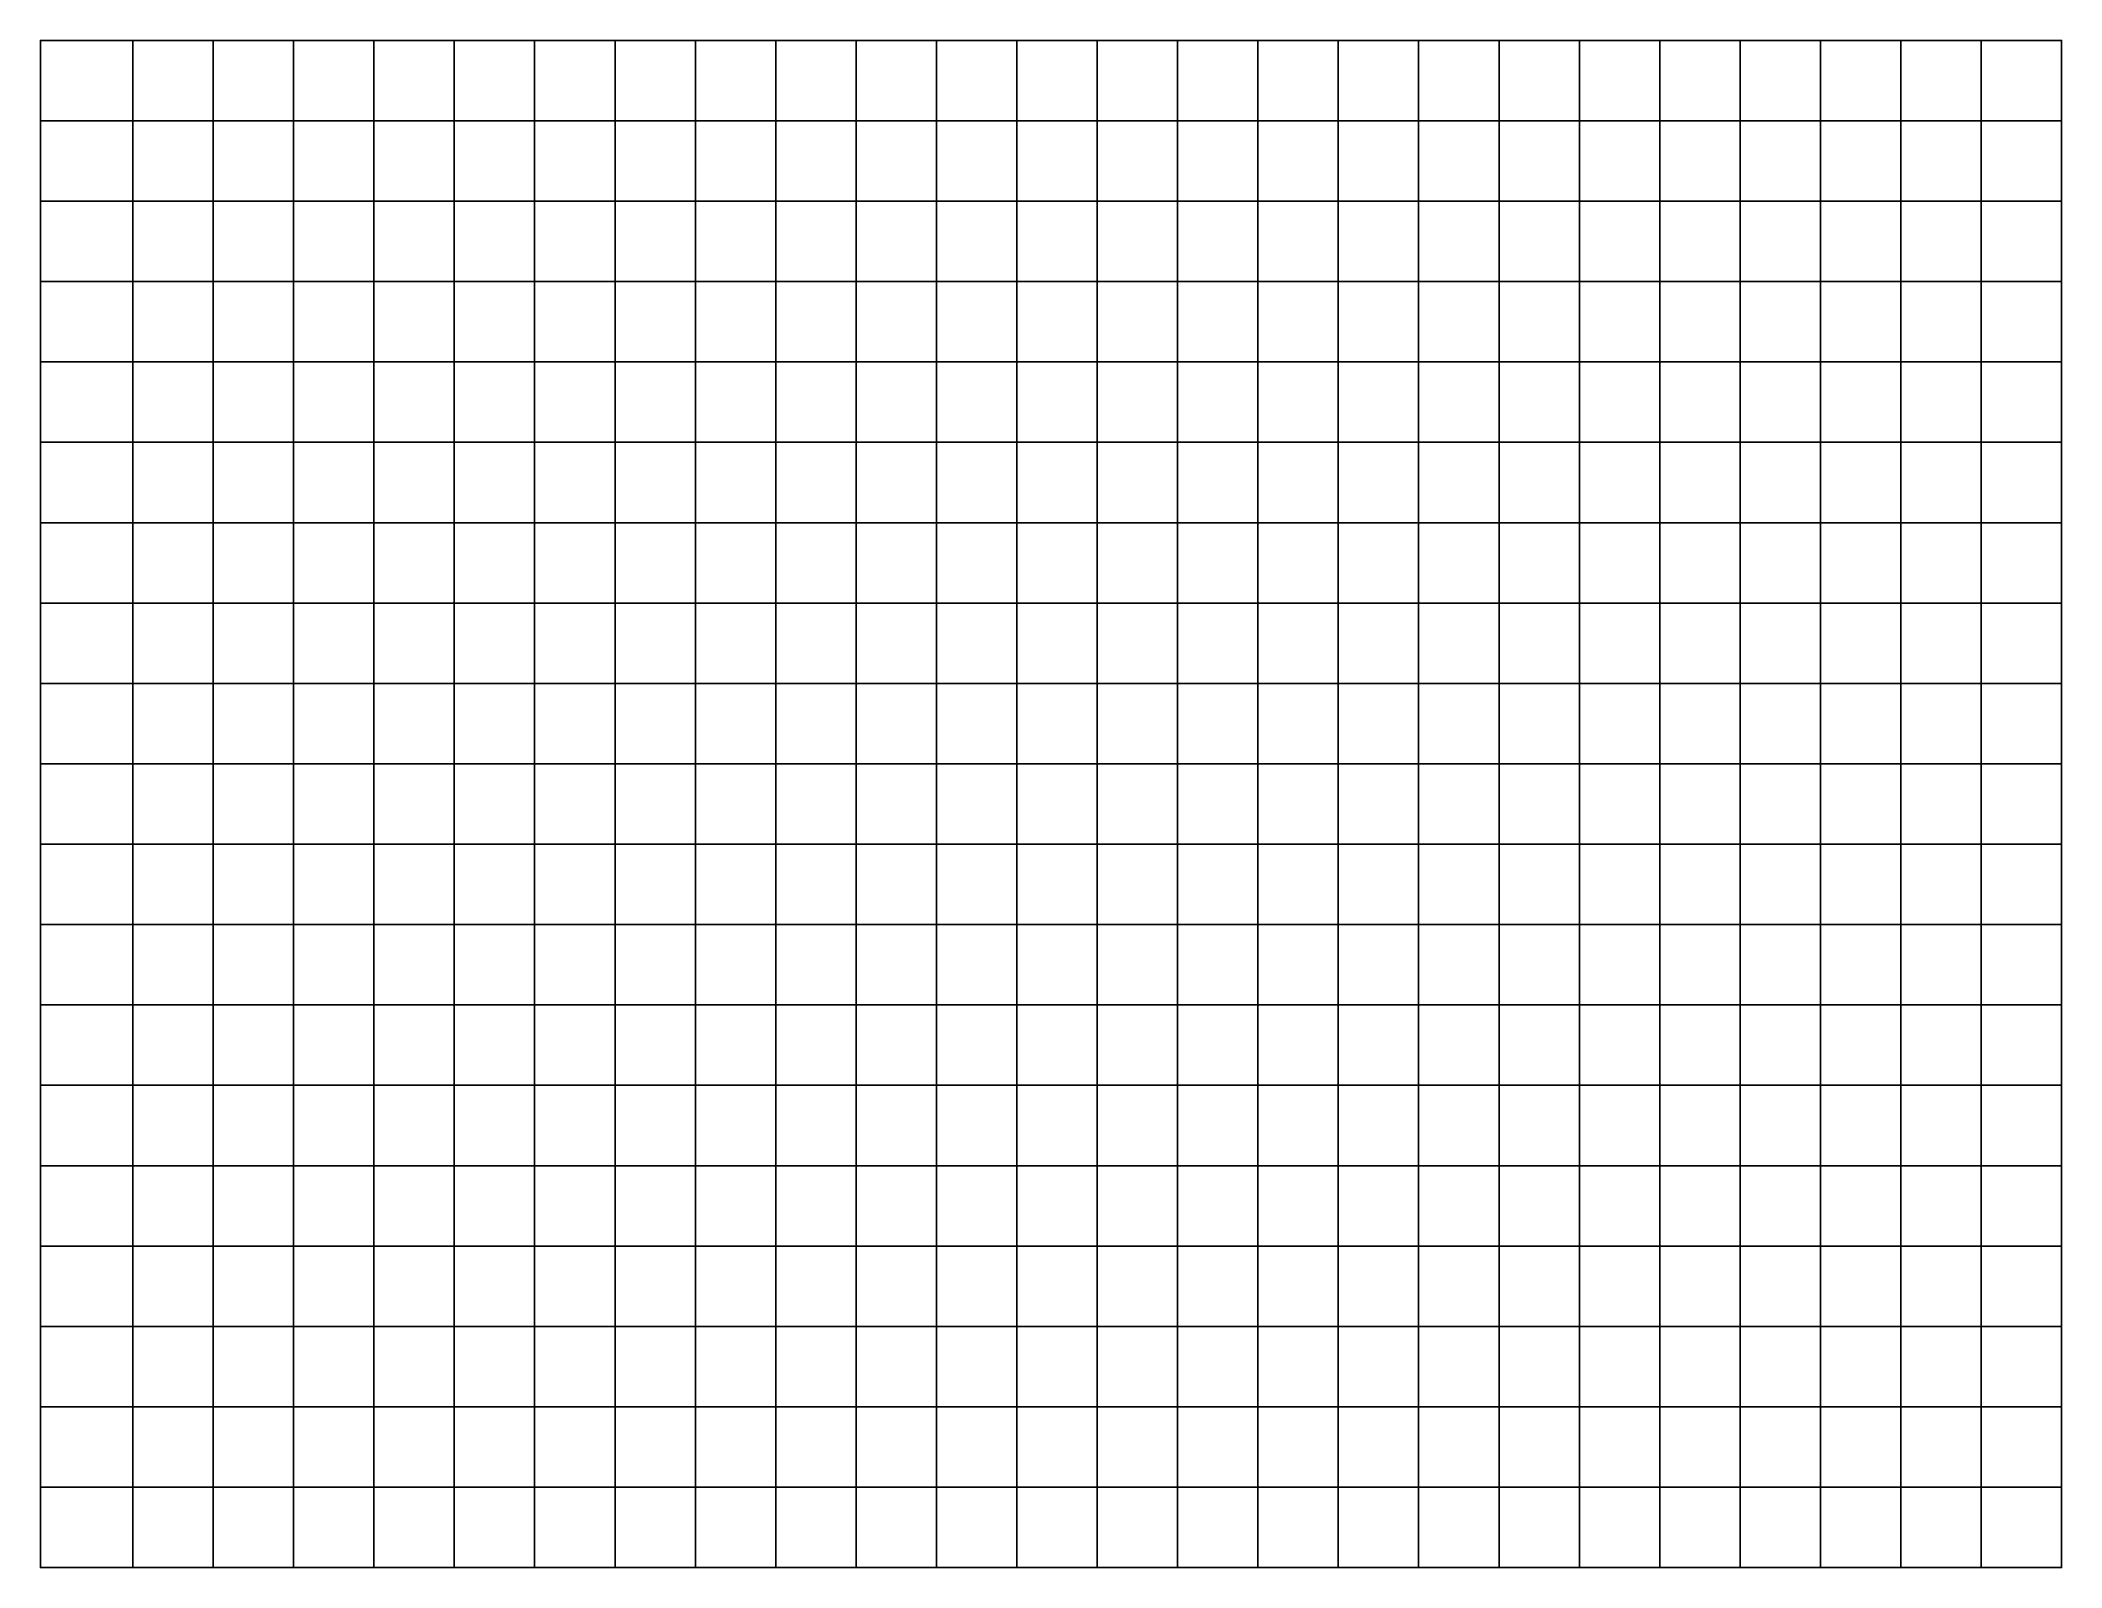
# Model space of a CAD drawing. Extents: x 0 to 25.1, y 0 to 19.
import ezdxf

# ---------------------------------------------------------------- set-up
doc = ezdxf.new("R2010")
doc.units = 0
doc.layers.add('FACES', color=5, linetype='CONTINUOUS')

msp = doc.modelspace()

# ---------------------------------------------------------------- linework, layer by layer
at = {"layer": 'FACES'}
for points in [[(0, 18), (1.15, 18), (1.15, 19), (0, 19)], [(0, 18), (0, 19), (0, 19, 1), (0, 18, 1)], [(0, 19), (1.15, 19), (1.15, 19, 1), (0, 19, 1)], [(0, 19, 1), (1.15, 19, 1), (1.15, 19, 2), (0, 19, 2)], [(0, 18, 1), (0, 19, 1), (0, 19, 2), (0, 18, 2)], [(0, 19, 2), (1.15, 19, 2), (1.15, 19, 3), (0, 19, 3)], [(0, 18, 2), (0, 19, 2), (0, 19, 3), (0, 18, 3)], [(0, 19, 3), (1.15, 19, 3), (1.15, 19, 4), (0, 19, 4)], [(0, 18, 3), (0, 19, 3), (0, 19, 4), (0, 18, 4)], [(0, 19, 4), (1.15, 19, 4), (1.15, 19, 5), (0, 19, 5)], [(0, 18, 4), (0, 19, 4), (0, 19, 5), (0, 18, 5)], [(0, 19, 5), (1.15, 19, 5), (1.15, 19, 6), (0, 19, 6)], [(0, 18, 5), (0, 19, 5), (0, 19, 6), (0, 18, 6)], [(0, 19, 6), (1.15, 19, 6), (1.15, 19, 7), (0, 19, 7)], [(0, 18, 6), (0, 19, 6), (0, 19, 7), (0, 18, 7)], [(0, 19, 7), (1.15, 19, 7), (1.15, 19, 8), (0, 19, 8)], [(0, 18, 7), (0, 19, 7), (0, 19, 8), (0, 18, 8)], [(0, 19, 8), (1.15, 19, 8), (1.15, 19, 9), (0, 19, 9)], [(0, 18, 8), (0, 19, 8), (0, 19, 9), (0, 18, 9)], [(1.15, 18), (2.15, 18), (2.15, 19), (1.15, 19)], [(1.15, 19), (2.15, 19), (2.15, 19, 1), (1.15, 19, 1)], [(1.15, 19, 1), (2.15, 19, 1), (2.15, 19, 2), (1.15, 19, 2)], [(1.15, 19, 2), (2.15, 19, 2), (2.15, 19, 3), (1.15, 19, 3)], [(1.15, 19, 3), (2.15, 19, 3), (2.15, 19, 4), (1.15, 19, 4)], [(1.15, 19, 4), (2.15, 19, 4), (2.15, 19, 5), (1.15, 19, 5)], [(1.15, 19, 5), (2.15, 19, 5), (2.15, 19, 6), (1.15, 19, 6)], [(1.15, 19, 6), (2.15, 19, 6), (2.15, 19, 7), (1.15, 19, 7)], [(1.15, 19, 7), (2.15, 19, 7), (2.15, 19, 8), (1.15, 19, 8)], [(1.15, 19, 8), (2.15, 19, 8), (2.15, 19, 9), (1.15, 19, 9)], [(2.15, 18), (3.15, 18), (3.15, 19), (2.15, 19)], [(2.15, 19), (3.15, 19), (3.15, 19, 1), (2.15, 19, 1)], [(2.15, 19, 1), (3.15, 19, 1), (3.15, 19, 2), (2.15, 19, 2)], [(2.15, 19, 2), (3.15, 19, 2), (3.15, 19, 3), (2.15, 19, 3)], [(2.15, 19, 3), (3.15, 19, 3), (3.15, 19, 4), (2.15, 19, 4)], [(2.15, 19, 4), (3.15, 19, 4), (3.15, 19, 5), (2.15, 19, 5)], [(2.15, 19, 5), (3.15, 19, 5), (3.15, 19, 6), (2.15, 19, 6)], [(2.15, 19, 6), (3.15, 19, 6), (3.15, 19, 7), (2.15, 19, 7)], [(2.15, 19, 7), (3.15, 19, 7), (3.15, 19, 8), (2.15, 19, 8)], [(2.15, 19, 8), (3.15, 19, 8), (3.15, 19, 9), (2.15, 19, 9)], [(3.15, 18), (4.15, 18), (4.15, 19), (3.15, 19)], [(3.15, 19), (4.15, 19), (4.15, 19, 1), (3.15, 19, 1)], [(3.15, 19, 1), (4.15, 19, 1), (4.15, 19, 2), (3.15, 19, 2)], [(3.15, 19, 2), (4.15, 19, 2), (4.15, 19, 3), (3.15, 19, 3)], [(3.15, 19, 3), (4.15, 19, 3), (4.15, 19, 4), (3.15, 19, 4)], [(3.15, 19, 4), (4.15, 19, 4), (4.15, 19, 5), (3.15, 19, 5)], [(3.15, 19, 5), (4.15, 19, 5), (4.15, 19, 6), (3.15, 19, 6)], [(3.15, 19, 6), (4.15, 19, 6), (4.15, 19, 7), (3.15, 19, 7)], [(3.15, 19, 7), (4.15, 19, 7), (4.15, 19, 8), (3.15, 19, 8)], [(3.15, 19, 8), (4.15, 19, 8), (4.15, 19, 9), (3.15, 19, 9)], [(4.15, 18), (5.15, 18), (5.15, 19), (4.15, 19)], [(4.15, 19), (5.15, 19), (5.15, 19, 1), (4.15, 19, 1)], [(4.15, 19, 1), (5.15, 19, 1), (5.15, 19, 2), (4.15, 19, 2)], [(4.15, 19, 2), (5.15, 19, 2), (5.15, 19, 3), (4.15, 19, 3)], [(4.15, 19, 3), (5.15, 19, 3), (5.15, 19, 4), (4.15, 19, 4)], [(4.15, 19, 4), (5.15, 19, 4), (5.15, 19, 5), (4.15, 19, 5)], [(4.15, 19, 5), (5.15, 19, 5), (5.15, 19, 6), (4.15, 19, 6)], [(4.15, 19, 6), (5.15, 19, 6), (5.15, 19, 7), (4.15, 19, 7)], [(4.15, 19, 7), (5.15, 19, 7), (5.15, 19, 8), (4.15, 19, 8)], [(4.15, 19, 8), (5.15, 19, 8), (5.15, 19, 9), (4.15, 19, 9)], [(5.15, 18), (6.15, 18), (6.15, 19), (5.15, 19)], [(5.15, 19), (6.15, 19), (6.15, 19, 1), (5.15, 19, 1)], [(5.15, 19, 1), (6.15, 19, 1), (6.15, 19, 2), (5.15, 19, 2)], [(5.15, 19, 2), (6.15, 19, 2), (6.15, 19, 3), (5.15, 19, 3)], [(5.15, 19, 3), (6.15, 19, 3), (6.15, 19, 4), (5.15, 19, 4)], [(5.15, 19, 4), (6.15, 19, 4), (6.15, 19, 5), (5.15, 19, 5)], [(5.15, 19, 5), (6.15, 19, 5), (6.15, 19, 6), (5.15, 19, 6)], [(5.15, 19, 6), (6.15, 19, 6), (6.15, 19, 7), (5.15, 19, 7)], [(5.15, 19, 7), (6.15, 19, 7), (6.15, 19, 8), (5.15, 19, 8)], [(5.15, 19, 8), (6.15, 19, 8), (6.15, 19, 9), (5.15, 19, 9)], [(6.15, 18), (7.15, 18), (7.15, 19), (6.15, 19)], [(6.15, 19), (7.15, 19), (7.15, 19, 1), (6.15, 19, 1)], [(6.15, 19, 1), (7.15, 19, 1), (7.15, 19, 2), (6.15, 19, 2)], [(6.15, 19, 2), (7.15, 19, 2), (7.15, 19, 3), (6.15, 19, 3)], [(6.15, 19, 3), (7.15, 19, 3), (7.15, 19, 4), (6.15, 19, 4)], [(6.15, 19, 4), (7.15, 19, 4), (7.15, 19, 5), (6.15, 19, 5)], [(6.15, 19, 5), (7.15, 19, 5), (7.15, 19, 6), (6.15, 19, 6)], [(6.15, 19, 6), (7.15, 19, 6), (7.15, 19, 7), (6.15, 19, 7)], [(6.15, 19, 7), (7.15, 19, 7), (7.15, 19, 8), (6.15, 19, 8)], [(6.15, 19, 8), (7.15, 19, 8), (7.15, 19, 9), (6.15, 19, 9)], [(7.15, 18), (8.15, 18), (8.15, 19), (7.15, 19)], [(7.15, 19), (8.15, 19), (8.15, 19, 1), (7.15, 19, 1)], [(7.15, 19, 1), (8.15, 19, 1), (8.15, 19, 2), (7.15, 19, 2)], [(7.15, 19, 2), (8.15, 19, 2), (8.15, 19, 3), (7.15, 19, 3)], [(7.15, 19, 3), (8.15, 19, 3), (8.15, 19, 4), (7.15, 19, 4)], [(7.15, 19, 4), (8.15, 19, 4), (8.15, 19, 5), (7.15, 19, 5)], [(7.15, 19, 5), (8.15, 19, 5), (8.15, 19, 6), (7.15, 19, 6)], [(7.15, 19, 6), (8.15, 19, 6), (8.15, 19, 7), (7.15, 19, 7)], [(7.15, 19, 7), (8.15, 19, 7), (8.15, 19, 8), (7.15, 19, 8)], [(7.15, 19, 8), (8.15, 19, 8), (8.15, 19, 9), (7.15, 19, 9)], [(8.15, 18), (9.15, 18), (9.15, 19), (8.15, 19)], [(8.15, 19), (9.15, 19), (9.15, 19, 1), (8.15, 19, 1)], [(8.15, 19, 1), (9.15, 19, 1), (9.15, 19, 2), (8.15, 19, 2)], [(8.15, 19, 2), (9.15, 19, 2), (9.15, 19, 3), (8.15, 19, 3)], [(8.15, 19, 3), (9.15, 19, 3), (9.15, 19, 4), (8.15, 19, 4)], [(8.15, 19, 4), (9.15, 19, 4), (9.15, 19, 5), (8.15, 19, 5)], [(8.15, 19, 5), (9.15, 19, 5), (9.15, 19, 6), (8.15, 19, 6)], [(8.15, 19, 6), (9.15, 19, 6), (9.15, 19, 7), (8.15, 19, 7)], [(8.15, 19, 7), (9.15, 19, 7), (9.15, 19, 8), (8.15, 19, 8)], [(8.15, 19, 8), (9.15, 19, 8), (9.15, 19, 9), (8.15, 19, 9)], [(9.15, 18), (10.15, 18), (10.15, 19), (9.15, 19)], [(9.15, 19), (10.15, 19), (10.15, 19, 1), (9.15, 19, 1)], [(9.15, 19, 1), (10.15, 19, 1), (10.15, 19, 2), (9.15, 19, 2)], [(9.15, 19, 2), (10.15, 19, 2), (10.15, 19, 3), (9.15, 19, 3)], [(9.15, 19, 3), (10.15, 19, 3), (10.15, 19, 4), (9.15, 19, 4)], [(9.15, 19, 4), (10.15, 19, 4), (10.15, 19, 5), (9.15, 19, 5)], [(9.15, 19, 5), (10.15, 19, 5), (10.15, 19, 6), (9.15, 19, 6)], [(9.15, 19, 6), (10.15, 19, 6), (10.15, 19, 7), (9.15, 19, 7)], [(9.15, 19, 7), (10.15, 19, 7), (10.15, 19, 8), (9.15, 19, 8)], [(9.15, 19, 8), (10.15, 19, 8), (10.15, 19, 9), (9.15, 19, 9)], [(10.15, 18), (11.15, 18), (11.15, 19), (10.15, 19)], [(10.15, 19), (11.15, 19), (11.15, 19, 1), (10.15, 19, 1)], [(10.15, 19, 1), (11.15, 19, 1), (11.15, 19, 2), (10.15, 19, 2)], [(10.15, 19, 2), (11.15, 19, 2), (11.15, 19, 3), (10.15, 19, 3)], [(10.15, 19, 3), (11.15, 19, 3), (11.15, 19, 4), (10.15, 19, 4)], [(10.15, 19, 4), (11.15, 19, 4), (11.15, 19, 5), (10.15, 19, 5)], [(10.15, 19, 5), (11.15, 19, 5), (11.15, 19, 6), (10.15, 19, 6)], [(10.15, 19, 6), (11.15, 19, 6), (11.15, 19, 7), (10.15, 19, 7)], [(10.15, 19, 7), (11.15, 19, 7), (11.15, 19, 8), (10.15, 19, 8)], [(10.15, 19, 8), (11.15, 19, 8), (11.15, 19, 9), (10.15, 19, 9)], [(11.15, 18), (12.15, 18), (12.15, 19), (11.15, 19)], [(11.15, 19), (12.15, 19), (12.15, 19, 1), (11.15, 19, 1)], [(11.15, 19, 1), (12.15, 19, 1), (12.15, 19, 2), (11.15, 19, 2)], [(11.15, 19, 2), (12.15, 19, 2), (12.15, 19, 3), (11.15, 19, 3)], [(11.15, 19, 3), (12.15, 19, 3), (12.15, 19, 4), (11.15, 19, 4)], [(11.15, 19, 4), (12.15, 19, 4), (12.15, 19, 5), (11.15, 19, 5)], [(11.15, 19, 5), (12.15, 19, 5), (12.15, 19, 6), (11.15, 19, 6)], [(11.15, 19, 6), (12.15, 19, 6), (12.15, 19, 7), (11.15, 19, 7)], [(11.15, 19, 7), (12.15, 19, 7), (12.15, 19, 8), (11.15, 19, 8)], [(11.15, 19, 8), (12.15, 19, 8), (12.15, 19, 9), (11.15, 19, 9)], [(12.15, 18), (13.15, 18), (13.15, 19), (12.15, 19)], [(12.15, 19), (13.15, 19), (13.15, 19, 1), (12.15, 19, 1)], [(12.15, 19, 1), (13.15, 19, 1), (13.15, 19, 2), (12.15, 19, 2)], [(12.15, 19, 2), (13.15, 19, 2), (13.15, 19, 3), (12.15, 19, 3)], [(12.15, 19, 3), (13.15, 19, 3), (13.15, 19, 4), (12.15, 19, 4)], [(12.15, 19, 4), (13.15, 19, 4), (13.15, 19, 5), (12.15, 19, 5)], [(12.15, 19, 5), (13.15, 19, 5), (13.15, 19, 6), (12.15, 19, 6)], [(12.15, 19, 6), (13.15, 19, 6), (13.15, 19, 7), (12.15, 19, 7)], [(12.15, 19, 7), (13.15, 19, 7), (13.15, 19, 8), (12.15, 19, 8)], [(12.15, 19, 8), (13.15, 19, 8), (13.15, 19, 9), (12.15, 19, 9)], [(13.15, 18), (14.15, 18), (14.15, 19), (13.15, 19)], [(13.15, 19), (14.15, 19), (14.15, 19, 1), (13.15, 19, 1)], [(13.15, 19, 1), (14.15, 19, 1), (14.15, 19, 2), (13.15, 19, 2)], [(13.15, 19, 2), (14.15, 19, 2), (14.15, 19, 3), (13.15, 19, 3)], [(13.15, 19, 3), (14.15, 19, 3), (14.15, 19, 4), (13.15, 19, 4)], [(13.15, 19, 4), (14.15, 19, 4), (14.15, 19, 5), (13.15, 19, 5)], [(13.15, 19, 5), (14.15, 19, 5), (14.15, 19, 6), (13.15, 19, 6)], [(13.15, 19, 6), (14.15, 19, 6), (14.15, 19, 7), (13.15, 19, 7)], [(13.15, 19, 7), (14.15, 19, 7), (14.15, 19, 8), (13.15, 19, 8)], [(13.15, 19, 8), (14.15, 19, 8), (14.15, 19, 9), (13.15, 19, 9)], [(14.15, 18), (15.15, 18), (15.15, 19), (14.15, 19)], [(14.15, 19), (15.15, 19), (15.15, 19, 1), (14.15, 19, 1)], [(14.15, 19, 1), (15.15, 19, 1), (15.15, 19, 2), (14.15, 19, 2)], [(14.15, 19, 2), (15.15, 19, 2), (15.15, 19, 3), (14.15, 19, 3)], [(14.15, 19, 3), (15.15, 19, 3), (15.15, 19, 4), (14.15, 19, 4)], [(14.15, 19, 4), (15.15, 19, 4), (15.15, 19, 5), (14.15, 19, 5)], [(14.15, 19, 5), (15.15, 19, 5), (15.15, 19, 6), (14.15, 19, 6)], [(14.15, 19, 6), (15.15, 19, 6), (15.15, 19, 7), (14.15, 19, 7)], [(14.15, 19, 7), (15.15, 19, 7), (15.15, 19, 8), (14.15, 19, 8)], [(14.15, 19, 8), (15.15, 19, 8), (15.15, 19, 9), (14.15, 19, 9)], [(15.15, 18), (16.15, 18), (16.15, 19), (15.15, 19)], [(15.15, 19), (16.15, 19), (16.15, 19, 1), (15.15, 19, 1)], [(15.15, 19, 1), (16.15, 19, 1), (16.15, 19, 2), (15.15, 19, 2)], [(15.15, 19, 2), (16.15, 19, 2), (16.15, 19, 3), (15.15, 19, 3)], [(15.15, 19, 3), (16.15, 19, 3), (16.15, 19, 4), (15.15, 19, 4)], [(15.15, 19, 4), (16.15, 19, 4), (16.15, 19, 5), (15.15, 19, 5)], [(15.15, 19, 5), (16.15, 19, 5), (16.15, 19, 6), (15.15, 19, 6)], [(15.15, 19, 6), (16.15, 19, 6), (16.15, 19, 7), (15.15, 19, 7)], [(15.15, 19, 7), (16.15, 19, 7), (16.15, 19, 8), (15.15, 19, 8)], [(15.15, 19, 8), (16.15, 19, 8), (16.15, 19, 9), (15.15, 19, 9)], [(16.15, 18), (17.15, 18), (17.15, 19), (16.15, 19)], [(16.15, 19), (17.15, 19), (17.15, 19, 1), (16.15, 19, 1)], [(16.15, 19, 1), (17.15, 19, 1), (17.15, 19, 2), (16.15, 19, 2)], [(16.15, 19, 2), (17.15, 19, 2), (17.15, 19, 3), (16.15, 19, 3)], [(16.15, 19, 3), (17.15, 19, 3), (17.15, 19, 4), (16.15, 19, 4)], [(16.15, 19, 4), (17.15, 19, 4), (17.15, 19, 5), (16.15, 19, 5)], [(16.15, 19, 5), (17.15, 19, 5), (17.15, 19, 6), (16.15, 19, 6)], [(16.15, 19, 6), (17.15, 19, 6), (17.15, 19, 7), (16.15, 19, 7)], [(16.15, 19, 7), (17.15, 19, 7), (17.15, 19, 8), (16.15, 19, 8)], [(16.15, 19, 8), (17.15, 19, 8), (17.15, 19, 9), (16.15, 19, 9)], [(17.15, 18), (18.15, 18), (18.15, 19), (17.15, 19)], [(17.15, 19), (18.15, 19), (18.15, 19, 1), (17.15, 19, 1)], [(17.15, 19, 1), (18.15, 19, 1), (18.15, 19, 2), (17.15, 19, 2)], [(17.15, 19, 2), (18.15, 19, 2), (18.15, 19, 3), (17.15, 19, 3)], [(17.15, 19, 3), (18.15, 19, 3), (18.15, 19, 4), (17.15, 19, 4)], [(17.15, 19, 4), (18.15, 19, 4), (18.15, 19, 5), (17.15, 19, 5)], [(17.15, 19, 5), (18.15, 19, 5), (18.15, 19, 6), (17.15, 19, 6)], [(17.15, 19, 6), (18.15, 19, 6), (18.15, 19, 7), (17.15, 19, 7)], [(17.15, 19, 7), (18.15, 19, 7), (18.15, 19, 8), (17.15, 19, 8)], [(17.15, 19, 8), (18.15, 19, 8), (18.15, 19, 9), (17.15, 19, 9)], [(18.15, 18), (19.15, 18), (19.15, 19), (18.15, 19)], [(18.15, 19), (19.15, 19), (19.15, 19, 1), (18.15, 19, 1)], [(18.15, 19, 1), (19.15, 19, 1), (19.15, 19, 2), (18.15, 19, 2)], [(18.15, 19, 2), (19.15, 19, 2), (19.15, 19, 3), (18.15, 19, 3)], [(18.15, 19, 3), (19.15, 19, 3), (19.15, 19, 4), (18.15, 19, 4)], [(18.15, 19, 4), (19.15, 19, 4), (19.15, 19, 5), (18.15, 19, 5)], [(18.15, 19, 5), (19.15, 19, 5), (19.15, 19, 6), (18.15, 19, 6)], [(18.15, 19, 6), (19.15, 19, 6), (19.15, 19, 7), (18.15, 19, 7)], [(18.15, 19, 7), (19.15, 19, 7), (19.15, 19, 8), (18.15, 19, 8)], [(18.15, 19, 8), (19.15, 19, 8), (19.15, 19, 9), (18.15, 19, 9)], [(19.15, 18), (20.15, 18), (20.15, 19), (19.15, 19)], [(19.15, 19), (20.15, 19), (20.15, 19, 1), (19.15, 19, 1)], [(19.15, 19, 1), (20.15, 19, 1), (20.15, 19, 2), (19.15, 19, 2)], [(19.15, 19, 2), (20.15, 19, 2), (20.15, 19, 3), (19.15, 19, 3)], [(19.15, 19, 3), (20.15, 19, 3), (20.15, 19, 4), (19.15, 19, 4)], [(19.15, 19, 4), (20.15, 19, 4), (20.15, 19, 5), (19.15, 19, 5)], [(19.15, 19, 5), (20.15, 19, 5), (20.15, 19, 6), (19.15, 19, 6)], [(19.15, 19, 6), (20.15, 19, 6), (20.15, 19, 7), (19.15, 19, 7)], [(19.15, 19, 7), (20.15, 19, 7), (20.15, 19, 8), (19.15, 19, 8)], [(19.15, 19, 8), (20.15, 19, 8), (20.15, 19, 9), (19.15, 19, 9)], [(20.15, 18), (21.15, 18), (21.15, 19), (20.15, 19)], [(20.15, 19), (21.15, 19), (21.15, 19, 1), (20.15, 19, 1)], [(20.15, 19, 1), (21.15, 19, 1), (21.15, 19, 2), (20.15, 19, 2)], [(20.15, 19, 2), (21.15, 19, 2), (21.15, 19, 3), (20.15, 19, 3)], [(20.15, 19, 3), (21.15, 19, 3), (21.15, 19, 4), (20.15, 19, 4)], [(20.15, 19, 4), (21.15, 19, 4), (21.15, 19, 5), (20.15, 19, 5)], [(20.15, 19, 5), (21.15, 19, 5), (21.15, 19, 6), (20.15, 19, 6)], [(20.15, 19, 6), (21.15, 19, 6), (21.15, 19, 7), (20.15, 19, 7)], [(20.15, 19, 7), (21.15, 19, 7), (21.15, 19, 8), (20.15, 19, 8)], [(20.15, 19, 8), (21.15, 19, 8), (21.15, 19, 9), (20.15, 19, 9)], [(21.15, 18), (22.15, 18), (22.15, 19), (21.15, 19)], [(21.15, 19), (22.15, 19), (22.15, 19, 1), (21.15, 19, 1)], [(21.15, 19, 1), (22.15, 19, 1), (22.15, 19, 2), (21.15, 19, 2)], [(21.15, 19, 2), (22.15, 19, 2), (22.15, 19, 3), (21.15, 19, 3)], [(21.15, 19, 3), (22.15, 19, 3), (22.15, 19, 4), (21.15, 19, 4)], [(21.15, 19, 4), (22.15, 19, 4), (22.15, 19, 5), (21.15, 19, 5)], [(21.15, 19, 5), (22.15, 19, 5), (22.15, 19, 6), (21.15, 19, 6)], [(21.15, 19, 6), (22.15, 19, 6), (22.15, 19, 7), (21.15, 19, 7)], [(21.15, 19, 7), (22.15, 19, 7), (22.15, 19, 8), (21.15, 19, 8)], [(21.15, 19, 8), (22.15, 19, 8), (22.15, 19, 9), (21.15, 19, 9)], [(22.15, 18), (23.15, 18), (23.15, 19), (22.15, 19)], [(22.15, 19), (23.15, 19), (23.15, 19, 1), (22.15, 19, 1)], [(22.15, 19, 1), (23.15, 19, 1), (23.15, 19, 2), (22.15, 19, 2)], [(22.15, 19, 2), (23.15, 19, 2), (23.15, 19, 3), (22.15, 19, 3)], [(22.15, 19, 3), (23.15, 19, 3), (23.15, 19, 4), (22.15, 19, 4)], [(22.15, 19, 4), (23.15, 19, 4), (23.15, 19, 5), (22.15, 19, 5)], [(22.15, 19, 5), (23.15, 19, 5), (23.15, 19, 6), (22.15, 19, 6)], [(22.15, 19, 6), (23.15, 19, 6), (23.15, 19, 7), (22.15, 19, 7)], [(22.15, 19, 7), (23.15, 19, 7), (23.15, 19, 8), (22.15, 19, 8)], [(22.15, 19, 8), (23.15, 19, 8), (23.15, 19, 9), (22.15, 19, 9)], [(23.15, 18), (24.15, 18), (24.15, 19), (23.15, 19)], [(23.15, 19), (24.15, 19), (24.15, 19, 1), (23.15, 19, 1)], [(23.15, 19, 1), (24.15, 19, 1), (24.15, 19, 2), (23.15, 19, 2)], [(23.15, 19, 2), (24.15, 19, 2), (24.15, 19, 3), (23.15, 19, 3)], [(23.15, 19, 3), (24.15, 19, 3), (24.15, 19, 4), (23.15, 19, 4)], [(23.15, 19, 4), (24.15, 19, 4), (24.15, 19, 5), (23.15, 19, 5)], [(23.15, 19, 5), (24.15, 19, 5), (24.15, 19, 6), (23.15, 19, 6)], [(23.15, 19, 6), (24.15, 19, 6), (24.15, 19, 7), (23.15, 19, 7)], [(23.15, 19, 7), (24.15, 19, 7), (24.15, 19, 8), (23.15, 19, 8)], [(23.15, 19, 8), (24.15, 19, 8), (24.15, 19, 9), (23.15, 19, 9)], [(24.15, 18), (25.15, 18), (25.15, 19), (24.15, 19)], [(24.15, 19), (25.15, 19), (25.15, 19, 1), (24.15, 19, 1)], [(24.15, 19, 1), (25.15, 19, 1), (25.15, 19, 2), (24.15, 19, 2)], [(24.15, 19, 2), (25.15, 19, 2), (25.15, 19, 3), (24.15, 19, 3)], [(24.15, 19, 3), (25.15, 19, 3), (25.15, 19, 4), (24.15, 19, 4)], [(24.15, 19, 4), (25.15, 19, 4), (25.15, 19, 5), (24.15, 19, 5)], [(24.15, 19, 5), (25.15, 19, 5), (25.15, 19, 6), (24.15, 19, 6)], [(24.15, 19, 6), (25.15, 19, 6), (25.15, 19, 7), (24.15, 19, 7)], [(24.15, 19, 7), (25.15, 19, 7), (25.15, 19, 8), (24.15, 19, 8)], [(24.15, 19, 8), (25.15, 19, 8), (25.15, 19, 9), (24.15, 19, 9)], [(25.15, 19), (25.15, 18), (25.15, 18, 1), (25.15, 19, 1)], [(25.15, 19, 1), (25.15, 18, 1), (25.15, 18, 2), (25.15, 19, 2)], [(25.15, 19, 2), (25.15, 18, 2), (25.15, 18, 3), (25.15, 19, 3)], [(25.15, 19, 3), (25.15, 18, 3), (25.15, 18, 4), (25.15, 19, 4)], [(25.15, 19, 4), (25.15, 18, 4), (25.15, 18, 5), (25.15, 19, 5)], [(25.15, 19, 5), (25.15, 18, 5), (25.15, 18, 6), (25.15, 19, 6)], [(25.15, 19, 6), (25.15, 18, 6), (25.15, 18, 7), (25.15, 19, 7)], [(25.15, 19, 7), (25.15, 18, 7), (25.15, 18, 8), (25.15, 19, 8)], [(25.15, 19, 8), (25.15, 18, 8), (25.15, 18, 9), (25.15, 19, 9)], [(0, 17), (1.15, 17), (1.15, 18), (0, 18)], [(0, 17), (0, 18), (0, 18, 1), (0, 17, 1)], [(0, 17, 1), (0, 18, 1), (0, 18, 2), (0, 17, 2)], [(0, 17, 2), (0, 18, 2), (0, 18, 3), (0, 17, 3)], [(0, 17, 3), (0, 18, 3), (0, 18, 4), (0, 17, 4)], [(0, 17, 4), (0, 18, 4), (0, 18, 5), (0, 17, 5)], [(0, 17, 5), (0, 18, 5), (0, 18, 6), (0, 17, 6)], [(0, 17, 6), (0, 18, 6), (0, 18, 7), (0, 17, 7)], [(0, 17, 7), (0, 18, 7), (0, 18, 8), (0, 17, 8)], [(0, 17, 8), (0, 18, 8), (0, 18, 9), (0, 17, 9)], [(1.15, 17), (2.15, 17), (2.15, 18), (1.15, 18)], [(2.15, 17), (3.15, 17), (3.15, 18), (2.15, 18)], [(3.15, 17), (4.15, 17), (4.15, 18), (3.15, 18)], [(4.15, 17), (5.15, 17), (5.15, 18), (4.15, 18)], [(5.15, 17), (6.15, 17), (6.15, 18), (5.15, 18)], [(6.15, 17), (7.15, 17), (7.15, 18), (6.15, 18)], [(7.15, 17), (8.15, 17), (8.15, 18), (7.15, 18)], [(8.15, 17), (9.15, 17), (9.15, 18), (8.15, 18)], [(9.15, 17), (10.15, 17), (10.15, 18), (9.15, 18)], [(10.15, 17), (11.15, 17), (11.15, 18), (10.15, 18)], [(11.15, 17), (12.15, 17), (12.15, 18), (11.15, 18)], [(12.15, 17), (13.15, 17), (13.15, 18), (12.15, 18)], [(13.15, 17), (14.15, 17), (14.15, 18), (13.15, 18)], [(14.15, 17), (15.15, 17), (15.15, 18), (14.15, 18)], [(15.15, 17), (16.15, 17), (16.15, 18), (15.15, 18)], [(16.15, 17), (17.15, 17), (17.15, 18), (16.15, 18)], [(17.15, 17), (18.15, 17), (18.15, 18), (17.15, 18)], [(18.15, 17), (19.15, 17), (19.15, 18), (18.15, 18)], [(19.15, 17), (20.15, 17), (20.15, 18), (19.15, 18)], [(20.15, 17), (21.15, 17), (21.15, 18), (20.15, 18)], [(21.15, 17), (22.15, 17), (22.15, 18), (21.15, 18)], [(22.15, 17), (23.15, 17), (23.15, 18), (22.15, 18)], [(23.15, 17), (24.15, 17), (24.15, 18), (23.15, 18)], [(24.15, 17), (25.15, 17), (25.15, 18), (24.15, 18)], [(25.15, 18), (25.15, 17), (25.15, 17, 1), (25.15, 18, 1)], [(25.15, 18, 1), (25.15, 17, 1), (25.15, 17, 2), (25.15, 18, 2)], [(25.15, 18, 2), (25.15, 17, 2), (25.15, 17, 3), (25.15, 18, 3)], [(25.15, 18, 3), (25.15, 17, 3), (25.15, 17, 4), (25.15, 18, 4)], [(25.15, 18, 4), (25.15, 17, 4), (25.15, 17, 5), (25.15, 18, 5)], [(25.15, 18, 5), (25.15, 17, 5), (25.15, 17, 6), (25.15, 18, 6)], [(25.15, 18, 6), (25.15, 17, 6), (25.15, 17, 7), (25.15, 18, 7)], [(25.15, 18, 7), (25.15, 17, 7), (25.15, 17, 8), (25.15, 18, 8)], [(25.15, 18, 8), (25.15, 17, 8), (25.15, 17, 9), (25.15, 18, 9)], [(0, 16), (1.15, 16), (1.15, 17), (0, 17)], [(0, 16), (0, 17), (0, 17, 1), (0, 16, 1)], [(0, 16, 1), (0, 17, 1), (0, 17, 2), (0, 16, 2)], [(0, 16, 2), (0, 17, 2), (0, 17, 3), (0, 16, 3)], [(0, 16, 3), (0, 17, 3), (0, 17, 4), (0, 16, 4)], [(0, 16, 4), (0, 17, 4), (0, 17, 5), (0, 16, 5)], [(0, 16, 5), (0, 17, 5), (0, 17, 6), (0, 16, 6)], [(0, 16, 6), (0, 17, 6), (0, 17, 7), (0, 16, 7)], [(0, 16, 7), (0, 17, 7), (0, 17, 8), (0, 16, 8)], [(0, 16, 8), (0, 17, 8), (0, 17, 9), (0, 16, 9)], [(1.15, 16), (2.15, 16), (2.15, 17), (1.15, 17)], [(2.15, 16), (3.15, 16), (3.15, 17), (2.15, 17)], [(3.15, 16), (4.15, 16), (4.15, 17), (3.15, 17)], [(4.15, 16), (5.15, 16), (5.15, 17), (4.15, 17)], [(5.15, 16), (6.15, 16), (6.15, 17), (5.15, 17)], [(6.15, 16), (7.15, 16), (7.15, 17), (6.15, 17)], [(7.15, 16), (8.15, 16), (8.15, 17), (7.15, 17)], [(8.15, 16), (9.15, 16), (9.15, 17), (8.15, 17)], [(9.15, 16), (10.15, 16), (10.15, 17), (9.15, 17)], [(10.15, 16), (11.15, 16), (11.15, 17), (10.15, 17)], [(11.15, 16), (12.15, 16), (12.15, 17), (11.15, 17)], [(12.15, 16), (13.15, 16), (13.15, 17), (12.15, 17)], [(13.15, 16), (14.15, 16), (14.15, 17), (13.15, 17)], [(14.15, 16), (15.15, 16), (15.15, 17), (14.15, 17)], [(15.15, 16), (16.15, 16), (16.15, 17), (15.15, 17)], [(16.15, 16), (17.15, 16), (17.15, 17), (16.15, 17)], [(17.15, 16), (18.15, 16), (18.15, 17), (17.15, 17)], [(18.15, 16), (19.15, 16), (19.15, 17), (18.15, 17)], [(19.15, 16), (20.15, 16), (20.15, 17), (19.15, 17)], [(20.15, 16), (21.15, 16), (21.15, 17), (20.15, 17)], [(21.15, 16), (22.15, 16), (22.15, 17), (21.15, 17)], [(22.15, 16), (23.15, 16), (23.15, 17), (22.15, 17)], [(23.15, 16), (24.15, 16), (24.15, 17), (23.15, 17)], [(24.15, 16), (25.15, 16), (25.15, 17), (24.15, 17)], [(25.15, 17), (25.15, 16), (25.15, 16, 1), (25.15, 17, 1)], [(25.15, 17, 1), (25.15, 16, 1), (25.15, 16, 2), (25.15, 17, 2)], [(25.15, 17, 2), (25.15, 16, 2), (25.15, 16, 3), (25.15, 17, 3)], [(25.15, 17, 3), (25.15, 16, 3), (25.15, 16, 4), (25.15, 17, 4)], [(25.15, 17, 4), (25.15, 16, 4), (25.15, 16, 5), (25.15, 17, 5)], [(25.15, 17, 5), (25.15, 16, 5), (25.15, 16, 6), (25.15, 17, 6)], [(25.15, 17, 6), (25.15, 16, 6), (25.15, 16, 7), (25.15, 17, 7)], [(25.15, 17, 7), (25.15, 16, 7), (25.15, 16, 8), (25.15, 17, 8)], [(25.15, 17, 8), (25.15, 16, 8), (25.15, 16, 9), (25.15, 17, 9)], [(0, 15), (1.15, 15), (1.15, 16), (0, 16)], [(0, 15), (0, 16), (0, 16, 1), (0, 15, 1)], [(0, 15, 1), (0, 16, 1), (0, 16, 2), (0, 15, 2)], [(0, 15, 2), (0, 16, 2), (0, 16, 3), (0, 15, 3)], [(0, 15, 3), (0, 16, 3), (0, 16, 4), (0, 15, 4)], [(0, 15, 4), (0, 16, 4), (0, 16, 5), (0, 15, 5)], [(0, 15, 5), (0, 16, 5), (0, 16, 6), (0, 15, 6)], [(0, 15, 6), (0, 16, 6), (0, 16, 7), (0, 15, 7)], [(0, 15, 7), (0, 16, 7), (0, 16, 8), (0, 15, 8)], [(0, 15, 8), (0, 16, 8), (0, 16, 9), (0, 15, 9)], [(1.15, 15), (2.15, 15), (2.15, 16), (1.15, 16)], [(2.15, 15), (3.15, 15), (3.15, 16), (2.15, 16)], [(3.15, 15), (4.15, 15), (4.15, 16), (3.15, 16)], [(4.15, 15), (5.15, 15), (5.15, 16), (4.15, 16)], [(5.15, 15), (6.15, 15), (6.15, 16), (5.15, 16)], [(6.15, 15), (7.15, 15), (7.15, 16), (6.15, 16)], [(7.15, 15), (8.15, 15), (8.15, 16), (7.15, 16)], [(8.15, 15), (9.15, 15), (9.15, 16), (8.15, 16)], [(9.15, 15), (10.15, 15), (10.15, 16), (9.15, 16)], [(10.15, 15), (11.15, 15), (11.15, 16), (10.15, 16)], [(11.15, 15), (12.15, 15), (12.15, 16), (11.15, 16)], [(12.15, 15), (13.15, 15), (13.15, 16), (12.15, 16)], [(13.15, 15), (14.15, 15), (14.15, 16), (13.15, 16)], [(14.15, 15), (15.15, 15), (15.15, 16), (14.15, 16)], [(15.15, 15), (16.15, 15), (16.15, 16), (15.15, 16)], [(16.15, 15), (17.15, 15), (17.15, 16), (16.15, 16)], [(17.15, 15), (18.15, 15), (18.15, 16), (17.15, 16)], [(18.15, 15), (19.15, 15), (19.15, 16), (18.15, 16)], [(19.15, 15), (20.15, 15), (20.15, 16), (19.15, 16)], [(20.15, 15), (21.15, 15), (21.15, 16), (20.15, 16)], [(21.15, 15), (22.15, 15), (22.15, 16), (21.15, 16)], [(22.15, 15), (23.15, 15), (23.15, 16), (22.15, 16)], [(23.15, 15), (24.15, 15), (24.15, 16), (23.15, 16)], [(24.15, 15), (25.15, 15), (25.15, 16), (24.15, 16)], [(25.15, 16), (25.15, 15), (25.15, 15, 1), (25.15, 16, 1)], [(25.15, 16, 1), (25.15, 15, 1), (25.15, 15, 2), (25.15, 16, 2)], [(25.15, 16, 2), (25.15, 15, 2), (25.15, 15, 3), (25.15, 16, 3)], [(25.15, 16, 3), (25.15, 15, 3), (25.15, 15, 4), (25.15, 16, 4)], [(25.15, 16, 4), (25.15, 15, 4), (25.15, 15, 5), (25.15, 16, 5)], [(25.15, 16, 5), (25.15, 15, 5), (25.15, 15, 6), (25.15, 16, 6)], [(25.15, 16, 6), (25.15, 15, 6), (25.15, 15, 7), (25.15, 16, 7)], [(25.15, 16, 7), (25.15, 15, 7), (25.15, 15, 8), (25.15, 16, 8)], [(25.15, 16, 8), (25.15, 15, 8), (25.15, 15, 9), (25.15, 16, 9)], [(0, 14), (1.15, 14), (1.15, 15), (0, 15)], [(0, 14), (0, 15), (0, 15, 1), (0, 14, 1)], [(0, 14, 1), (0, 15, 1), (0, 15, 2), (0, 14, 2)], [(0, 14, 2), (0, 15, 2), (0, 15, 3), (0, 14, 3)], [(0, 14, 3), (0, 15, 3), (0, 15, 4), (0, 14, 4)], [(0, 14, 4), (0, 15, 4), (0, 15, 5), (0, 14, 5)], [(0, 14, 5), (0, 15, 5), (0, 15, 6), (0, 14, 6)], [(0, 14, 6), (0, 15, 6), (0, 15, 7), (0, 14, 7)], [(0, 14, 7), (0, 15, 7), (0, 15, 8), (0, 14, 8)], [(0, 14, 8), (0, 15, 8), (0, 15, 9), (0, 14, 9)], [(1.15, 14), (2.15, 14), (2.15, 15), (1.15, 15)], [(2.15, 14), (3.15, 14), (3.15, 15), (2.15, 15)], [(3.15, 14), (4.15, 14), (4.15, 15), (3.15, 15)], [(4.15, 14), (5.15, 14), (5.15, 15), (4.15, 15)], [(5.15, 14), (6.15, 14), (6.15, 15), (5.15, 15)], [(6.15, 14), (7.15, 14), (7.15, 15), (6.15, 15)], [(7.15, 14), (8.15, 14), (8.15, 15), (7.15, 15)], [(8.15, 14), (9.15, 14), (9.15, 15), (8.15, 15)], [(9.15, 14), (10.15, 14), (10.15, 15), (9.15, 15)], [(10.15, 14), (11.15, 14), (11.15, 15), (10.15, 15)], [(11.15, 14), (12.15, 14), (12.15, 15), (11.15, 15)], [(12.15, 14), (13.15, 14), (13.15, 15), (12.15, 15)], [(13.15, 14), (14.15, 14), (14.15, 15), (13.15, 15)], [(14.15, 14), (15.15, 14), (15.15, 15), (14.15, 15)], [(15.15, 14), (16.15, 14), (16.15, 15), (15.15, 15)], [(16.15, 14), (17.15, 14), (17.15, 15), (16.15, 15)], [(17.15, 14), (18.15, 14), (18.15, 15), (17.15, 15)], [(18.15, 14), (19.15, 14), (19.15, 15), (18.15, 15)], [(19.15, 14), (20.15, 14), (20.15, 15), (19.15, 15)], [(20.15, 14), (21.15, 14), (21.15, 15), (20.15, 15)], [(21.15, 14), (22.15, 14), (22.15, 15), (21.15, 15)], [(22.15, 14), (23.15, 14), (23.15, 15), (22.15, 15)], [(23.15, 14), (24.15, 14), (24.15, 15), (23.15, 15)], [(24.15, 14), (25.15, 14), (25.15, 15), (24.15, 15)], [(25.15, 15), (25.15, 14), (25.15, 14, 1), (25.15, 15, 1)], [(25.15, 15, 1), (25.15, 14, 1), (25.15, 14, 2), (25.15, 15, 2)], [(25.15, 15, 2), (25.15, 14, 2), (25.15, 14, 3), (25.15, 15, 3)], [(25.15, 15, 3), (25.15, 14, 3), (25.15, 14, 4), (25.15, 15, 4)], [(25.15, 15, 4), (25.15, 14, 4), (25.15, 14, 5), (25.15, 15, 5)], [(25.15, 15, 5), (25.15, 14, 5), (25.15, 14, 6), (25.15, 15, 6)], [(25.15, 15, 6), (25.15, 14, 6), (25.15, 14, 7), (25.15, 15, 7)], [(25.15, 15, 7), (25.15, 14, 7), (25.15, 14, 8), (25.15, 15, 8)], [(25.15, 15, 8), (25.15, 14, 8), (25.15, 14, 9), (25.15, 15, 9)], [(0, 13), (1.15, 13), (1.15, 14), (0, 14)], [(0, 13), (0, 14), (0, 14, 1), (0, 13, 1)], [(0, 13, 1), (0, 14, 1), (0, 14, 2), (0, 13, 2)], [(0, 13, 2), (0, 14, 2), (0, 14, 3), (0, 13, 3)], [(0, 13, 3), (0, 14, 3), (0, 14, 4), (0, 13, 4)], [(0, 13, 4), (0, 14, 4), (0, 14, 5), (0, 13, 5)], [(0, 13, 5), (0, 14, 5), (0, 14, 6), (0, 13, 6)], [(0, 13, 6), (0, 14, 6), (0, 14, 7), (0, 13, 7)], [(0, 13, 7), (0, 14, 7), (0, 14, 8), (0, 13, 8)], [(0, 13, 8), (0, 14, 8), (0, 14, 9), (0, 13, 9)], [(1.15, 13), (2.15, 13), (2.15, 14), (1.15, 14)], [(2.15, 13), (3.15, 13), (3.15, 14), (2.15, 14)], [(3.15, 13), (4.15, 13), (4.15, 14), (3.15, 14)], [(4.15, 13), (5.15, 13), (5.15, 14), (4.15, 14)], [(5.15, 13), (6.15, 13), (6.15, 14), (5.15, 14)], [(6.15, 13), (7.15, 13), (7.15, 14), (6.15, 14)], [(7.15, 13), (8.15, 13), (8.15, 14), (7.15, 14)], [(8.15, 13), (9.15, 13), (9.15, 14), (8.15, 14)], [(9.15, 13), (10.15, 13), (10.15, 14), (9.15, 14)], [(10.15, 13), (11.15, 13), (11.15, 14), (10.15, 14)], [(11.15, 13), (12.15, 13), (12.15, 14), (11.15, 14)], [(12.15, 13), (13.15, 13), (13.15, 14), (12.15, 14)], [(13.15, 13), (14.15, 13), (14.15, 14), (13.15, 14)], [(14.15, 13), (15.15, 13), (15.15, 14), (14.15, 14)], [(15.15, 13), (16.15, 13), (16.15, 14), (15.15, 14)], [(16.15, 13), (17.15, 13), (17.15, 14), (16.15, 14)], [(17.15, 13), (18.15, 13), (18.15, 14), (17.15, 14)], [(18.15, 13), (19.15, 13), (19.15, 14), (18.15, 14)], [(19.15, 13), (20.15, 13), (20.15, 14), (19.15, 14)], [(20.15, 13), (21.15, 13), (21.15, 14), (20.15, 14)], [(21.15, 13), (22.15, 13), (22.15, 14), (21.15, 14)], [(22.15, 13), (23.15, 13), (23.15, 14), (22.15, 14)], [(23.15, 13), (24.15, 13), (24.15, 14), (23.15, 14)], [(24.15, 13), (25.15, 13), (25.15, 14), (24.15, 14)], [(25.15, 14), (25.15, 13), (25.15, 13, 1), (25.15, 14, 1)], [(25.15, 14, 1), (25.15, 13, 1), (25.15, 13, 2), (25.15, 14, 2)], [(25.15, 14, 2), (25.15, 13, 2), (25.15, 13, 3), (25.15, 14, 3)], [(25.15, 14, 3), (25.15, 13, 3), (25.15, 13, 4), (25.15, 14, 4)], [(25.15, 14, 4), (25.15, 13, 4), (25.15, 13, 5), (25.15, 14, 5)], [(25.15, 14, 5), (25.15, 13, 5), (25.15, 13, 6), (25.15, 14, 6)], [(25.15, 14, 6), (25.15, 13, 6), (25.15, 13, 7), (25.15, 14, 7)], [(25.15, 14, 7), (25.15, 13, 7), (25.15, 13, 8), (25.15, 14, 8)], [(25.15, 14, 8), (25.15, 13, 8), (25.15, 13, 9), (25.15, 14, 9)], [(0, 12), (1.15, 12), (1.15, 13), (0, 13)], [(0, 12), (0, 13), (0, 13, 1), (0, 12, 1)], [(0, 12, 1), (0, 13, 1), (0, 13, 2), (0, 12, 2)], [(0, 12, 2), (0, 13, 2), (0, 13, 3), (0, 12, 3)], [(0, 12, 3), (0, 13, 3), (0, 13, 4), (0, 12, 4)], [(0, 12, 4), (0, 13, 4), (0, 13, 5), (0, 12, 5)], [(0, 12, 5), (0, 13, 5), (0, 13, 6), (0, 12, 6)], [(0, 12, 6), (0, 13, 6), (0, 13, 7), (0, 12, 7)], [(0, 12, 7), (0, 13, 7), (0, 13, 8), (0, 12, 8)], [(0, 12, 8), (0, 13, 8), (0, 13, 9), (0, 12, 9)], [(1.15, 12), (2.15, 12), (2.15, 13), (1.15, 13)], [(2.15, 12), (3.15, 12), (3.15, 13), (2.15, 13)], [(3.15, 12), (4.15, 12), (4.15, 13), (3.15, 13)], [(4.15, 12), (5.15, 12), (5.15, 13), (4.15, 13)], [(5.15, 12), (6.15, 12), (6.15, 13), (5.15, 13)], [(6.15, 12), (7.15, 12), (7.15, 13), (6.15, 13)], [(7.15, 12), (8.15, 12), (8.15, 13), (7.15, 13)], [(8.15, 12), (9.15, 12), (9.15, 13), (8.15, 13)], [(9.15, 12), (10.15, 12), (10.15, 13), (9.15, 13)], [(10.15, 12), (11.15, 12), (11.15, 13), (10.15, 13)], [(11.15, 12), (12.15, 12), (12.15, 13), (11.15, 13)], [(12.15, 12), (13.15, 12), (13.15, 13), (12.15, 13)], [(13.15, 12), (14.15, 12), (14.15, 13), (13.15, 13)], [(14.15, 12), (15.15, 12), (15.15, 13), (14.15, 13)], [(15.15, 12), (16.15, 12), (16.15, 13), (15.15, 13)], [(16.15, 12), (17.15, 12), (17.15, 13), (16.15, 13)], [(17.15, 12), (18.15, 12), (18.15, 13), (17.15, 13)], [(18.15, 12), (19.15, 12), (19.15, 13), (18.15, 13)], [(19.15, 12), (20.15, 12), (20.15, 13), (19.15, 13)], [(20.15, 12), (21.15, 12), (21.15, 13), (20.15, 13)], [(21.15, 12), (22.15, 12), (22.15, 13), (21.15, 13)], [(22.15, 12), (23.15, 12), (23.15, 13), (22.15, 13)], [(23.15, 12), (24.15, 12), (24.15, 13), (23.15, 13)], [(24.15, 12), (25.15, 12), (25.15, 13), (24.15, 13)], [(25.15, 13), (25.15, 12), (25.15, 12, 1), (25.15, 13, 1)], [(25.15, 13, 1), (25.15, 12, 1), (25.15, 12, 2), (25.15, 13, 2)], [(25.15, 13, 2), (25.15, 12, 2), (25.15, 12, 3), (25.15, 13, 3)], [(25.15, 13, 3), (25.15, 12, 3), (25.15, 12, 4), (25.15, 13, 4)], [(25.15, 13, 4), (25.15, 12, 4), (25.15, 12, 5), (25.15, 13, 5)], [(25.15, 13, 5), (25.15, 12, 5), (25.15, 12, 6), (25.15, 13, 6)], [(25.15, 13, 6), (25.15, 12, 6), (25.15, 12, 7), (25.15, 13, 7)], [(25.15, 13, 7), (25.15, 12, 7), (25.15, 12, 8), (25.15, 13, 8)], [(25.15, 13, 8), (25.15, 12, 8), (25.15, 12, 9), (25.15, 13, 9)], [(0, 11), (1.15, 11), (1.15, 12), (0, 12)], [(0, 11), (0, 12), (0, 12, 1), (0, 11, 1)], [(0, 11, 1), (0, 12, 1), (0, 12, 2), (0, 11, 2)], [(0, 11, 2), (0, 12, 2), (0, 12, 3), (0, 11, 3)], [(0, 11, 3), (0, 12, 3), (0, 12, 4), (0, 11, 4)], [(0, 11, 4), (0, 12, 4), (0, 12, 5), (0, 11, 5)], [(0, 11, 5), (0, 12, 5), (0, 12, 6), (0, 11, 6)], [(0, 11, 6), (0, 12, 6), (0, 12, 7), (0, 11, 7)], [(0, 11, 7), (0, 12, 7), (0, 12, 8), (0, 11, 8)], [(0, 11, 8), (0, 12, 8), (0, 12, 9), (0, 11, 9)], [(1.15, 11), (2.15, 11), (2.15, 12), (1.15, 12)], [(2.15, 11), (3.15, 11), (3.15, 12), (2.15, 12)], [(3.15, 11), (4.15, 11), (4.15, 12), (3.15, 12)], [(4.15, 11), (5.15, 11), (5.15, 12), (4.15, 12)], [(5.15, 11), (6.15, 11), (6.15, 12), (5.15, 12)], [(6.15, 11), (7.15, 11), (7.15, 12), (6.15, 12)], [(7.15, 11), (8.15, 11), (8.15, 12), (7.15, 12)], [(8.15, 11), (9.15, 11), (9.15, 12), (8.15, 12)], [(9.15, 11), (10.15, 11), (10.15, 12), (9.15, 12)], [(10.15, 11), (11.15, 11), (11.15, 12), (10.15, 12)], [(11.15, 11), (12.15, 11), (12.15, 12), (11.15, 12)], [(12.15, 11), (13.15, 11), (13.15, 12), (12.15, 12)], [(13.15, 11), (14.15, 11), (14.15, 12), (13.15, 12)], [(14.15, 11), (15.15, 11), (15.15, 12), (14.15, 12)], [(15.15, 11), (16.15, 11), (16.15, 12), (15.15, 12)], [(16.15, 11), (17.15, 11), (17.15, 12), (16.15, 12)], [(17.15, 11), (18.15, 11), (18.15, 12), (17.15, 12)], [(18.15, 11), (19.15, 11), (19.15, 12), (18.15, 12)], [(19.15, 11), (20.15, 11), (20.15, 12), (19.15, 12)], [(20.15, 11), (21.15, 11), (21.15, 12), (20.15, 12)], [(21.15, 11), (22.15, 11), (22.15, 12), (21.15, 12)], [(22.15, 11), (23.15, 11), (23.15, 12), (22.15, 12)], [(23.15, 11), (24.15, 11), (24.15, 12), (23.15, 12)], [(24.15, 11), (25.15, 11), (25.15, 12), (24.15, 12)], [(25.15, 12), (25.15, 11), (25.15, 11, 1), (25.15, 12, 1)], [(25.15, 12, 1), (25.15, 11, 1), (25.15, 11, 2), (25.15, 12, 2)], [(25.15, 12, 2), (25.15, 11, 2), (25.15, 11, 3), (25.15, 12, 3)], [(25.15, 12, 3), (25.15, 11, 3), (25.15, 11, 4), (25.15, 12, 4)], [(25.15, 12, 4), (25.15, 11, 4), (25.15, 11, 5), (25.15, 12, 5)], [(25.15, 12, 5), (25.15, 11, 5), (25.15, 11, 6), (25.15, 12, 6)], [(25.15, 12, 6), (25.15, 11, 6), (25.15, 11, 7), (25.15, 12, 7)], [(25.15, 12, 7), (25.15, 11, 7), (25.15, 11, 8), (25.15, 12, 8)], [(25.15, 12, 8), (25.15, 11, 8), (25.15, 11, 9), (25.15, 12, 9)], [(0, 10), (1.15, 10), (1.15, 11), (0, 11)], [(0, 10), (0, 11), (0, 11, 1), (0, 10, 1)], [(0, 10, 1), (0, 11, 1), (0, 11, 2), (0, 10, 2)], [(0, 10, 2), (0, 11, 2), (0, 11, 3), (0, 10, 3)], [(0, 10, 3), (0, 11, 3), (0, 11, 4), (0, 10, 4)], [(0, 10, 4), (0, 11, 4), (0, 11, 5), (0, 10, 5)], [(0, 10, 5), (0, 11, 5), (0, 11, 6), (0, 10, 6)], [(0, 10, 6), (0, 11, 6), (0, 11, 7), (0, 10, 7)], [(0, 10, 7), (0, 11, 7), (0, 11, 8), (0, 10, 8)], [(0, 10, 8), (0, 11, 8), (0, 11, 9), (0, 10, 9)], [(1.15, 10), (2.15, 10), (2.15, 11), (1.15, 11)], [(2.15, 10), (3.15, 10), (3.15, 11), (2.15, 11)], [(3.15, 10), (4.15, 10), (4.15, 11), (3.15, 11)], [(4.15, 10), (5.15, 10), (5.15, 11), (4.15, 11)], [(5.15, 10), (6.15, 10), (6.15, 11), (5.15, 11)], [(6.15, 10), (7.15, 10), (7.15, 11), (6.15, 11)], [(7.15, 10), (8.15, 10), (8.15, 11), (7.15, 11)], [(8.15, 10), (9.15, 10), (9.15, 11), (8.15, 11)], [(9.15, 10), (10.15, 10), (10.15, 11), (9.15, 11)], [(10.15, 10), (11.15, 10), (11.15, 11), (10.15, 11)], [(11.15, 10), (12.15, 10), (12.15, 11), (11.15, 11)], [(12.15, 10), (13.15, 10), (13.15, 11), (12.15, 11)], [(13.15, 10), (14.15, 10), (14.15, 11), (13.15, 11)], [(14.15, 10), (15.15, 10), (15.15, 11), (14.15, 11)], [(15.15, 10), (16.15, 10), (16.15, 11), (15.15, 11)], [(16.15, 10), (17.15, 10), (17.15, 11), (16.15, 11)], [(17.15, 10), (18.15, 10), (18.15, 11), (17.15, 11)], [(18.15, 10), (19.15, 10), (19.15, 11), (18.15, 11)], [(19.15, 10), (20.15, 10), (20.15, 11), (19.15, 11)], [(20.15, 10), (21.15, 10), (21.15, 11), (20.15, 11)], [(21.15, 10), (22.15, 10), (22.15, 11), (21.15, 11)], [(22.15, 10), (23.15, 10), (23.15, 11), (22.15, 11)], [(23.15, 10), (24.15, 10), (24.15, 11), (23.15, 11)], [(24.15, 10), (25.15, 10), (25.15, 11), (24.15, 11)], [(25.15, 11), (25.15, 10), (25.15, 10, 1), (25.15, 11, 1)], [(25.15, 11, 1), (25.15, 10, 1), (25.15, 10, 2), (25.15, 11, 2)], [(25.15, 11, 2), (25.15, 10, 2), (25.15, 10, 3), (25.15, 11, 3)], [(25.15, 11, 3), (25.15, 10, 3), (25.15, 10, 4), (25.15, 11, 4)], [(25.15, 11, 4), (25.15, 10, 4), (25.15, 10, 5), (25.15, 11, 5)], [(25.15, 11, 5), (25.15, 10, 5), (25.15, 10, 6), (25.15, 11, 6)], [(25.15, 11, 6), (25.15, 10, 6), (25.15, 10, 7), (25.15, 11, 7)], [(25.15, 11, 7), (25.15, 10, 7), (25.15, 10, 8), (25.15, 11, 8)], [(25.15, 11, 8), (25.15, 10, 8), (25.15, 10, 9), (25.15, 11, 9)], [(0, 9), (1.15, 9), (1.15, 10), (0, 10)], [(0, 9), (0, 10), (0, 10, 1), (0, 9, 1)], [(0, 9, 1), (0, 10, 1), (0, 10, 2), (0, 9, 2)], [(0, 9, 2), (0, 10, 2), (0, 10, 3), (0, 9, 3)], [(0, 9, 3), (0, 10, 3), (0, 10, 4), (0, 9, 4)], [(0, 9, 4), (0, 10, 4), (0, 10, 5), (0, 9, 5)], [(0, 9, 5), (0, 10, 5), (0, 10, 6), (0, 9, 6)], [(0, 9, 6), (0, 10, 6), (0, 10, 7), (0, 9, 7)], [(0, 9, 7), (0, 10, 7), (0, 10, 8), (0, 9, 8)], [(0, 9, 8), (0, 10, 8), (0, 10, 9), (0, 9, 9)], [(1.15, 9), (2.15, 9), (2.15, 10), (1.15, 10)], [(2.15, 9), (3.15, 9), (3.15, 10), (2.15, 10)], [(3.15, 9), (4.15, 9), (4.15, 10), (3.15, 10)], [(4.15, 9), (5.15, 9), (5.15, 10), (4.15, 10)], [(5.15, 9), (6.15, 9), (6.15, 10), (5.15, 10)], [(6.15, 9), (7.15, 9), (7.15, 10), (6.15, 10)], [(7.15, 9), (8.15, 9), (8.15, 10), (7.15, 10)], [(8.15, 9), (9.15, 9), (9.15, 10), (8.15, 10)], [(9.15, 9), (10.15, 9), (10.15, 10), (9.15, 10)], [(10.15, 9), (11.15, 9), (11.15, 10), (10.15, 10)], [(11.15, 9), (12.15, 9), (12.15, 10), (11.15, 10)], [(12.15, 9), (13.15, 9), (13.15, 10), (12.15, 10)], [(13.15, 9), (14.15, 9), (14.15, 10), (13.15, 10)], [(14.15, 9), (15.15, 9), (15.15, 10), (14.15, 10)], [(15.15, 9), (16.15, 9), (16.15, 10), (15.15, 10)], [(16.15, 9), (17.15, 9), (17.15, 10), (16.15, 10)], [(17.15, 9), (18.15, 9), (18.15, 10), (17.15, 10)], [(18.15, 9), (19.15, 9), (19.15, 10), (18.15, 10)], [(19.15, 9), (20.15, 9), (20.15, 10), (19.15, 10)], [(20.15, 9), (21.15, 9), (21.15, 10), (20.15, 10)], [(21.15, 9), (22.15, 9), (22.15, 10), (21.15, 10)], [(22.15, 9), (23.15, 9), (23.15, 10), (22.15, 10)], [(23.15, 9), (24.15, 9), (24.15, 10), (23.15, 10)], [(24.15, 9), (25.15, 9), (25.15, 10), (24.15, 10)], [(25.15, 10), (25.15, 9), (25.15, 9, 1), (25.15, 10, 1)], [(25.15, 10, 1), (25.15, 9, 1), (25.15, 9, 2), (25.15, 10, 2)], [(25.15, 10, 2), (25.15, 9, 2), (25.15, 9, 3), (25.15, 10, 3)], [(25.15, 10, 3), (25.15, 9, 3), (25.15, 9, 4), (25.15, 10, 4)], [(25.15, 10, 4), (25.15, 9, 4), (25.15, 9, 5), (25.15, 10, 5)], [(25.15, 10, 5), (25.15, 9, 5), (25.15, 9, 6), (25.15, 10, 6)], [(25.15, 10, 6), (25.15, 9, 6), (25.15, 9, 7), (25.15, 10, 7)], [(25.15, 10, 7), (25.15, 9, 7), (25.15, 9, 8), (25.15, 10, 8)], [(25.15, 10, 8), (25.15, 9, 8), (25.15, 9, 9), (25.15, 10, 9)], [(0, 8), (1.15, 8), (1.15, 9), (0, 9)], [(0, 8), (0, 9), (0, 9, 1), (0, 8, 1)], [(0, 8, 1), (0, 9, 1), (0, 9, 2), (0, 8, 2)], [(0, 8, 2), (0, 9, 2), (0, 9, 3), (0, 8, 3)], [(0, 8, 3), (0, 9, 3), (0, 9, 4), (0, 8, 4)], [(0, 8, 4), (0, 9, 4), (0, 9, 5), (0, 8, 5)], [(0, 8, 5), (0, 9, 5), (0, 9, 6), (0, 8, 6)], [(0, 8, 6), (0, 9, 6), (0, 9, 7), (0, 8, 7)], [(0, 8, 7), (0, 9, 7), (0, 9, 8), (0, 8, 8)], [(0, 8, 8), (0, 9, 8), (0, 9, 9), (0, 8, 9)], [(1.15, 8), (2.15, 8), (2.15, 9), (1.15, 9)], [(2.15, 8), (3.15, 8), (3.15, 9), (2.15, 9)], [(3.15, 8), (4.15, 8), (4.15, 9), (3.15, 9)], [(4.15, 8), (5.15, 8), (5.15, 9), (4.15, 9)], [(5.15, 8), (6.15, 8), (6.15, 9), (5.15, 9)], [(6.15, 8), (7.15, 8), (7.15, 9), (6.15, 9)], [(7.15, 8), (8.15, 8), (8.15, 9), (7.15, 9)], [(8.15, 8), (9.15, 8), (9.15, 9), (8.15, 9)], [(9.15, 8), (10.15, 8), (10.15, 9), (9.15, 9)], [(10.15, 8), (11.15, 8), (11.15, 9), (10.15, 9)], [(11.15, 8), (12.15, 8), (12.15, 9), (11.15, 9)], [(12.15, 8), (13.15, 8), (13.15, 9), (12.15, 9)], [(13.15, 8), (14.15, 8), (14.15, 9), (13.15, 9)], [(14.15, 8), (15.15, 8), (15.15, 9), (14.15, 9)], [(15.15, 8), (16.15, 8), (16.15, 9), (15.15, 9)], [(16.15, 8), (17.15, 8), (17.15, 9), (16.15, 9)], [(17.15, 8), (18.15, 8), (18.15, 9), (17.15, 9)], [(18.15, 8), (19.15, 8), (19.15, 9), (18.15, 9)], [(19.15, 8), (20.15, 8), (20.15, 9), (19.15, 9)], [(20.15, 8), (21.15, 8), (21.15, 9), (20.15, 9)], [(21.15, 8), (22.15, 8), (22.15, 9), (21.15, 9)], [(22.15, 8), (23.15, 8), (23.15, 9), (22.15, 9)], [(23.15, 8), (24.15, 8), (24.15, 9), (23.15, 9)], [(24.15, 8), (25.15, 8), (25.15, 9), (24.15, 9)], [(25.15, 9), (25.15, 8), (25.15, 8, 1), (25.15, 9, 1)], [(25.15, 9, 1), (25.15, 8, 1), (25.15, 8, 2), (25.15, 9, 2)], [(25.15, 9, 2), (25.15, 8, 2), (25.15, 8, 3), (25.15, 9, 3)], [(25.15, 9, 3), (25.15, 8, 3), (25.15, 8, 4), (25.15, 9, 4)], [(25.15, 9, 4), (25.15, 8, 4), (25.15, 8, 5), (25.15, 9, 5)], [(25.15, 9, 5), (25.15, 8, 5), (25.15, 8, 6), (25.15, 9, 6)], [(25.15, 9, 6), (25.15, 8, 6), (25.15, 8, 7), (25.15, 9, 7)], [(25.15, 9, 7), (25.15, 8, 7), (25.15, 8, 8), (25.15, 9, 8)], [(25.15, 9, 8), (25.15, 8, 8), (25.15, 8, 9), (25.15, 9, 9)], [(0, 7), (1.15, 7), (1.15, 8), (0, 8)], [(0, 7), (0, 8), (0, 8, 1), (0, 7, 1)], [(0, 7, 1), (0, 8, 1), (0, 8, 2), (0, 7, 2)], [(0, 7, 2), (0, 8, 2), (0, 8, 3), (0, 7, 3)], [(0, 7, 3), (0, 8, 3), (0, 8, 4), (0, 7, 4)], [(0, 7, 4), (0, 8, 4), (0, 8, 5), (0, 7, 5)], [(0, 7, 5), (0, 8, 5), (0, 8, 6), (0, 7, 6)], [(0, 7, 6), (0, 8, 6), (0, 8, 7), (0, 7, 7)], [(0, 7, 7), (0, 8, 7), (0, 8, 8), (0, 7, 8)], [(0, 7, 8), (0, 8, 8), (0, 8, 9), (0, 7, 9)], [(1.15, 7), (2.15, 7), (2.15, 8), (1.15, 8)], [(2.15, 7), (3.15, 7), (3.15, 8), (2.15, 8)], [(3.15, 7), (4.15, 7), (4.15, 8), (3.15, 8)], [(4.15, 7), (5.15, 7), (5.15, 8), (4.15, 8)], [(5.15, 7), (6.15, 7), (6.15, 8), (5.15, 8)], [(6.15, 7), (7.15, 7), (7.15, 8), (6.15, 8)], [(7.15, 7), (8.15, 7), (8.15, 8), (7.15, 8)], [(8.15, 7), (9.15, 7), (9.15, 8), (8.15, 8)], [(9.15, 7), (10.15, 7), (10.15, 8), (9.15, 8)], [(10.15, 7), (11.15, 7), (11.15, 8), (10.15, 8)], [(11.15, 7), (12.15, 7), (12.15, 8), (11.15, 8)], [(12.15, 7), (13.15, 7), (13.15, 8), (12.15, 8)], [(13.15, 7), (14.15, 7), (14.15, 8), (13.15, 8)], [(14.15, 7), (15.15, 7), (15.15, 8), (14.15, 8)], [(15.15, 7), (16.15, 7), (16.15, 8), (15.15, 8)], [(16.15, 7), (17.15, 7), (17.15, 8), (16.15, 8)], [(17.15, 7), (18.15, 7), (18.15, 8), (17.15, 8)], [(18.15, 7), (19.15, 7), (19.15, 8), (18.15, 8)], [(19.15, 7), (20.15, 7), (20.15, 8), (19.15, 8)], [(20.15, 7), (21.15, 7), (21.15, 8), (20.15, 8)], [(21.15, 7), (22.15, 7), (22.15, 8), (21.15, 8)], [(22.15, 7), (23.15, 7), (23.15, 8), (22.15, 8)], [(23.15, 7), (24.15, 7), (24.15, 8), (23.15, 8)], [(24.15, 7), (25.15, 7), (25.15, 8), (24.15, 8)], [(25.15, 8), (25.15, 7), (25.15, 7, 1), (25.15, 8, 1)], [(25.15, 8, 1), (25.15, 7, 1), (25.15, 7, 2), (25.15, 8, 2)], [(25.15, 8, 2), (25.15, 7, 2), (25.15, 7, 3), (25.15, 8, 3)], [(25.15, 8, 3), (25.15, 7, 3), (25.15, 7, 4), (25.15, 8, 4)], [(25.15, 8, 4), (25.15, 7, 4), (25.15, 7, 5), (25.15, 8, 5)], [(25.15, 8, 5), (25.15, 7, 5), (25.15, 7, 6), (25.15, 8, 6)], [(25.15, 8, 6), (25.15, 7, 6), (25.15, 7, 7), (25.15, 8, 7)], [(25.15, 8, 7), (25.15, 7, 7), (25.15, 7, 8), (25.15, 8, 8)], [(25.15, 8, 8), (25.15, 7, 8), (25.15, 7, 9), (25.15, 8, 9)], [(0, 6), (1.15, 6), (1.15, 7), (0, 7)], [(0, 6), (0, 7), (0, 7, 1), (0, 6, 1)], [(0, 6, 1), (0, 7, 1), (0, 7, 2), (0, 6, 2)], [(0, 6, 2), (0, 7, 2), (0, 7, 3), (0, 6, 3)], [(0, 6, 3), (0, 7, 3), (0, 7, 4), (0, 6, 4)], [(0, 6, 4), (0, 7, 4), (0, 7, 5), (0, 6, 5)], [(0, 6, 5), (0, 7, 5), (0, 7, 6), (0, 6, 6)], [(0, 6, 6), (0, 7, 6), (0, 7, 7), (0, 6, 7)], [(0, 6, 7), (0, 7, 7), (0, 7, 8), (0, 6, 8)], [(0, 6, 8), (0, 7, 8), (0, 7, 9), (0, 6, 9)], [(1.15, 6), (2.15, 6), (2.15, 7), (1.15, 7)], [(2.15, 6), (3.15, 6), (3.15, 7), (2.15, 7)], [(3.15, 6), (4.15, 6), (4.15, 7), (3.15, 7)], [(4.15, 6), (5.15, 6), (5.15, 7), (4.15, 7)], [(5.15, 6), (6.15, 6), (6.15, 7), (5.15, 7)], [(6.15, 6), (7.15, 6), (7.15, 7), (6.15, 7)], [(7.15, 6), (8.15, 6), (8.15, 7), (7.15, 7)], [(8.15, 6), (9.15, 6), (9.15, 7), (8.15, 7)], [(9.15, 6), (10.15, 6), (10.15, 7), (9.15, 7)], [(10.15, 6), (11.15, 6), (11.15, 7), (10.15, 7)], [(11.15, 6), (12.15, 6), (12.15, 7), (11.15, 7)], [(12.15, 6), (13.15, 6), (13.15, 7), (12.15, 7)], [(13.15, 6), (14.15, 6), (14.15, 7), (13.15, 7)], [(14.15, 6), (15.15, 6), (15.15, 7), (14.15, 7)], [(15.15, 6), (16.15, 6), (16.15, 7), (15.15, 7)], [(16.15, 6), (17.15, 6), (17.15, 7), (16.15, 7)], [(17.15, 6), (18.15, 6), (18.15, 7), (17.15, 7)], [(18.15, 6), (19.15, 6), (19.15, 7), (18.15, 7)], [(19.15, 6), (20.15, 6), (20.15, 7), (19.15, 7)], [(20.15, 6), (21.15, 6), (21.15, 7), (20.15, 7)], [(21.15, 6), (22.15, 6), (22.15, 7), (21.15, 7)], [(22.15, 6), (23.15, 6), (23.15, 7), (22.15, 7)], [(23.15, 6), (24.15, 6), (24.15, 7), (23.15, 7)], [(24.15, 6), (25.15, 6), (25.15, 7), (24.15, 7)], [(25.15, 7), (25.15, 6), (25.15, 6, 1), (25.15, 7, 1)], [(25.15, 7, 1), (25.15, 6, 1), (25.15, 6, 2), (25.15, 7, 2)], [(25.15, 7, 2), (25.15, 6, 2), (25.15, 6, 3), (25.15, 7, 3)], [(25.15, 7, 3), (25.15, 6, 3), (25.15, 6, 4), (25.15, 7, 4)], [(25.15, 7, 4), (25.15, 6, 4), (25.15, 6, 5), (25.15, 7, 5)], [(25.15, 7, 5), (25.15, 6, 5), (25.15, 6, 6), (25.15, 7, 6)], [(25.15, 7, 6), (25.15, 6, 6), (25.15, 6, 7), (25.15, 7, 7)], [(25.15, 7, 7), (25.15, 6, 7), (25.15, 6, 8), (25.15, 7, 8)], [(25.15, 7, 8), (25.15, 6, 8), (25.15, 6, 9), (25.15, 7, 9)], [(0, 5), (1.15, 5), (1.15, 6), (0, 6)], [(0, 5), (0, 6), (0, 6, 1), (0, 5, 1)], [(0, 5, 1), (0, 6, 1), (0, 6, 2), (0, 5, 2)], [(0, 5, 2), (0, 6, 2), (0, 6, 3), (0, 5, 3)], [(0, 5, 3), (0, 6, 3), (0, 6, 4), (0, 5, 4)], [(0, 5, 4), (0, 6, 4), (0, 6, 5), (0, 5, 5)], [(0, 5, 5), (0, 6, 5), (0, 6, 6), (0, 5, 6)], [(0, 5, 6), (0, 6, 6), (0, 6, 7), (0, 5, 7)], [(0, 5, 7), (0, 6, 7), (0, 6, 8), (0, 5, 8)], [(0, 5, 8), (0, 6, 8), (0, 6, 9), (0, 5, 9)], [(1.15, 5), (2.15, 5), (2.15, 6), (1.15, 6)], [(2.15, 5), (3.15, 5), (3.15, 6), (2.15, 6)], [(3.15, 5), (4.15, 5), (4.15, 6), (3.15, 6)], [(4.15, 5), (5.15, 5), (5.15, 6), (4.15, 6)], [(5.15, 5), (6.15, 5), (6.15, 6), (5.15, 6)], [(6.15, 5), (7.15, 5), (7.15, 6), (6.15, 6)], [(7.15, 5), (8.15, 5), (8.15, 6), (7.15, 6)], [(8.15, 5), (9.15, 5), (9.15, 6), (8.15, 6)], [(9.15, 5), (10.15, 5), (10.15, 6), (9.15, 6)], [(10.15, 5), (11.15, 5), (11.15, 6), (10.15, 6)], [(11.15, 5), (12.15, 5), (12.15, 6), (11.15, 6)], [(12.15, 5), (13.15, 5), (13.15, 6), (12.15, 6)], [(13.15, 5), (14.15, 5), (14.15, 6), (13.15, 6)], [(14.15, 5), (15.15, 5), (15.15, 6), (14.15, 6)], [(15.15, 5), (16.15, 5), (16.15, 6), (15.15, 6)], [(16.15, 5), (17.15, 5), (17.15, 6), (16.15, 6)], [(17.15, 5), (18.15, 5), (18.15, 6), (17.15, 6)], [(18.15, 5), (19.15, 5), (19.15, 6), (18.15, 6)], [(19.15, 5), (20.15, 5), (20.15, 6), (19.15, 6)], [(20.15, 5), (21.15, 5), (21.15, 6), (20.15, 6)], [(21.15, 5), (22.15, 5), (22.15, 6), (21.15, 6)], [(22.15, 5), (23.15, 5), (23.15, 6), (22.15, 6)], [(23.15, 5), (24.15, 5), (24.15, 6), (23.15, 6)], [(24.15, 5), (25.15, 5), (25.15, 6), (24.15, 6)], [(25.15, 6), (25.15, 5), (25.15, 5, 1), (25.15, 6, 1)], [(25.15, 6, 1), (25.15, 5, 1), (25.15, 5, 2), (25.15, 6, 2)], [(25.15, 6, 2), (25.15, 5, 2), (25.15, 5, 3), (25.15, 6, 3)], [(25.15, 6, 3), (25.15, 5, 3), (25.15, 5, 4), (25.15, 6, 4)], [(25.15, 6, 4), (25.15, 5, 4), (25.15, 5, 5), (25.15, 6, 5)], [(25.15, 6, 5), (25.15, 5, 5), (25.15, 5, 6), (25.15, 6, 6)], [(25.15, 6, 6), (25.15, 5, 6), (25.15, 5, 7), (25.15, 6, 7)], [(25.15, 6, 7), (25.15, 5, 7), (25.15, 5, 8), (25.15, 6, 8)], [(25.15, 6, 8), (25.15, 5, 8), (25.15, 5, 9), (25.15, 6, 9)], [(0, 4), (1.15, 4), (1.15, 5), (0, 5)], [(0, 4), (0, 5), (0, 5, 1), (0, 4, 1)], [(0, 4, 1), (0, 5, 1), (0, 5, 2), (0, 4, 2)], [(0, 4, 2), (0, 5, 2), (0, 5, 3), (0, 4, 3)], [(0, 4, 3), (0, 5, 3), (0, 5, 4), (0, 4, 4)], [(0, 4, 4), (0, 5, 4), (0, 5, 5), (0, 4, 5)], [(0, 4, 5), (0, 5, 5), (0, 5, 6), (0, 4, 6)], [(0, 4, 6), (0, 5, 6), (0, 5, 7), (0, 4, 7)], [(0, 4, 7), (0, 5, 7), (0, 5, 8), (0, 4, 8)], [(0, 4, 8), (0, 5, 8), (0, 5, 9), (0, 4, 9)], [(1.15, 4), (2.15, 4), (2.15, 5), (1.15, 5)], [(2.15, 4), (3.15, 4), (3.15, 5), (2.15, 5)], [(3.15, 4), (4.15, 4), (4.15, 5), (3.15, 5)], [(4.15, 4), (5.15, 4), (5.15, 5), (4.15, 5)], [(5.15, 4), (6.15, 4), (6.15, 5), (5.15, 5)], [(6.15, 4), (7.15, 4), (7.15, 5), (6.15, 5)], [(7.15, 4), (8.15, 4), (8.15, 5), (7.15, 5)], [(8.15, 4), (9.15, 4), (9.15, 5), (8.15, 5)], [(9.15, 4), (10.15, 4), (10.15, 5), (9.15, 5)], [(10.15, 4), (11.15, 4), (11.15, 5), (10.15, 5)], [(11.15, 4), (12.15, 4), (12.15, 5), (11.15, 5)], [(12.15, 4), (13.15, 4), (13.15, 5), (12.15, 5)], [(13.15, 4), (14.15, 4), (14.15, 5), (13.15, 5)], [(14.15, 4), (15.15, 4), (15.15, 5), (14.15, 5)], [(15.15, 4), (16.15, 4), (16.15, 5), (15.15, 5)], [(16.15, 4), (17.15, 4), (17.15, 5), (16.15, 5)], [(17.15, 4), (18.15, 4), (18.15, 5), (17.15, 5)], [(18.15, 4), (19.15, 4), (19.15, 5), (18.15, 5)], [(19.15, 4), (20.15, 4), (20.15, 5), (19.15, 5)], [(20.15, 4), (21.15, 4), (21.15, 5), (20.15, 5)], [(21.15, 4), (22.15, 4), (22.15, 5), (21.15, 5)], [(22.15, 4), (23.15, 4), (23.15, 5), (22.15, 5)], [(23.15, 4), (24.15, 4), (24.15, 5), (23.15, 5)], [(24.15, 4), (25.15, 4), (25.15, 5), (24.15, 5)], [(25.15, 5), (25.15, 4), (25.15, 4, 1), (25.15, 5, 1)], [(25.15, 5, 1), (25.15, 4, 1), (25.15, 4, 2), (25.15, 5, 2)], [(25.15, 5, 2), (25.15, 4, 2), (25.15, 4, 3), (25.15, 5, 3)], [(25.15, 5, 3), (25.15, 4, 3), (25.15, 4, 4), (25.15, 5, 4)], [(25.15, 5, 4), (25.15, 4, 4), (25.15, 4, 5), (25.15, 5, 5)], [(25.15, 5, 5), (25.15, 4, 5), (25.15, 4, 6), (25.15, 5, 6)], [(25.15, 5, 6), (25.15, 4, 6), (25.15, 4, 7), (25.15, 5, 7)], [(25.15, 5, 7), (25.15, 4, 7), (25.15, 4, 8), (25.15, 5, 8)], [(25.15, 5, 8), (25.15, 4, 8), (25.15, 4, 9), (25.15, 5, 9)], [(0, 3), (1.15, 3), (1.15, 4), (0, 4)], [(0, 3), (0, 4), (0, 4, 1), (0, 3, 1)], [(0, 3, 1), (0, 4, 1), (0, 4, 2), (0, 3, 2)], [(0, 3, 2), (0, 4, 2), (0, 4, 3), (0, 3, 3)], [(0, 3, 3), (0, 4, 3), (0, 4, 4), (0, 3, 4)], [(0, 3, 4), (0, 4, 4), (0, 4, 5), (0, 3, 5)], [(0, 3, 5), (0, 4, 5), (0, 4, 6), (0, 3, 6)], [(0, 3, 6), (0, 4, 6), (0, 4, 7), (0, 3, 7)], [(0, 3, 7), (0, 4, 7), (0, 4, 8), (0, 3, 8)], [(0, 3, 8), (0, 4, 8), (0, 4, 9), (0, 3, 9)], [(1.15, 3), (2.15, 3), (2.15, 4), (1.15, 4)], [(2.15, 3), (3.15, 3), (3.15, 4), (2.15, 4)], [(3.15, 3), (4.15, 3), (4.15, 4), (3.15, 4)], [(4.15, 3), (5.15, 3), (5.15, 4), (4.15, 4)], [(5.15, 3), (6.15, 3), (6.15, 4), (5.15, 4)], [(6.15, 3), (7.15, 3), (7.15, 4), (6.15, 4)], [(7.15, 3), (8.15, 3), (8.15, 4), (7.15, 4)], [(8.15, 3), (9.15, 3), (9.15, 4), (8.15, 4)], [(9.15, 3), (10.15, 3), (10.15, 4), (9.15, 4)], [(10.15, 3), (11.15, 3), (11.15, 4), (10.15, 4)], [(11.15, 3), (12.15, 3), (12.15, 4), (11.15, 4)], [(12.15, 3), (13.15, 3), (13.15, 4), (12.15, 4)], [(13.15, 3), (14.15, 3), (14.15, 4), (13.15, 4)], [(14.15, 3), (15.15, 3), (15.15, 4), (14.15, 4)], [(15.15, 3), (16.15, 3), (16.15, 4), (15.15, 4)], [(16.15, 3), (17.15, 3), (17.15, 4), (16.15, 4)], [(17.15, 3), (18.15, 3), (18.15, 4), (17.15, 4)], [(18.15, 3), (19.15, 3), (19.15, 4), (18.15, 4)], [(19.15, 3), (20.15, 3), (20.15, 4), (19.15, 4)], [(20.15, 3), (21.15, 3), (21.15, 4), (20.15, 4)], [(21.15, 3), (22.15, 3), (22.15, 4), (21.15, 4)], [(22.15, 3), (23.15, 3), (23.15, 4), (22.15, 4)], [(23.15, 3), (24.15, 3), (24.15, 4), (23.15, 4)], [(24.15, 3), (25.15, 3), (25.15, 4), (24.15, 4)], [(25.15, 4), (25.15, 3), (25.15, 3, 1), (25.15, 4, 1)], [(25.15, 4, 1), (25.15, 3, 1), (25.15, 3, 2), (25.15, 4, 2)], [(25.15, 4, 2), (25.15, 3, 2), (25.15, 3, 3), (25.15, 4, 3)], [(25.15, 4, 3), (25.15, 3, 3), (25.15, 3, 4), (25.15, 4, 4)], [(25.15, 4, 4), (25.15, 3, 4), (25.15, 3, 5), (25.15, 4, 5)], [(25.15, 4, 5), (25.15, 3, 5), (25.15, 3, 6), (25.15, 4, 6)], [(25.15, 4, 6), (25.15, 3, 6), (25.15, 3, 7), (25.15, 4, 7)], [(25.15, 4, 7), (25.15, 3, 7), (25.15, 3, 8), (25.15, 4, 8)], [(25.15, 4, 8), (25.15, 3, 8), (25.15, 3, 9), (25.15, 4, 9)], [(0, 2), (1.15, 2), (1.15, 3), (0, 3)], [(0, 2), (0, 3), (0, 3, 1), (0, 2, 1)], [(0, 2, 1), (0, 3, 1), (0, 3, 2), (0, 2, 2)], [(0, 2, 2), (0, 3, 2), (0, 3, 3), (0, 2, 3)], [(0, 2, 3), (0, 3, 3), (0, 3, 4), (0, 2, 4)], [(0, 2, 4), (0, 3, 4), (0, 3, 5), (0, 2, 5)], [(0, 2, 5), (0, 3, 5), (0, 3, 6), (0, 2, 6)], [(0, 2, 6), (0, 3, 6), (0, 3, 7), (0, 2, 7)], [(0, 2, 7), (0, 3, 7), (0, 3, 8), (0, 2, 8)], [(0, 2, 8), (0, 3, 8), (0, 3, 9), (0, 2, 9)], [(1.15, 2), (2.15, 2), (2.15, 3), (1.15, 3)], [(2.15, 2), (3.15, 2), (3.15, 3), (2.15, 3)], [(3.15, 2), (4.15, 2), (4.15, 3), (3.15, 3)], [(4.15, 2), (5.15, 2), (5.15, 3), (4.15, 3)], [(5.15, 2), (6.15, 2), (6.15, 3), (5.15, 3)], [(6.15, 2), (7.15, 2), (7.15, 3), (6.15, 3)], [(7.15, 2), (8.15, 2), (8.15, 3), (7.15, 3)], [(8.15, 2), (9.15, 2), (9.15, 3), (8.15, 3)], [(9.15, 2), (10.15, 2), (10.15, 3), (9.15, 3)], [(10.15, 2), (11.15, 2), (11.15, 3), (10.15, 3)], [(11.15, 2), (12.15, 2), (12.15, 3), (11.15, 3)], [(12.15, 2), (13.15, 2), (13.15, 3), (12.15, 3)], [(13.15, 2), (14.15, 2), (14.15, 3), (13.15, 3)], [(14.15, 2), (15.15, 2), (15.15, 3), (14.15, 3)], [(15.15, 2), (16.15, 2), (16.15, 3), (15.15, 3)], [(16.15, 2), (17.15, 2), (17.15, 3), (16.15, 3)], [(17.15, 2), (18.15, 2), (18.15, 3), (17.15, 3)], [(18.15, 2), (19.15, 2), (19.15, 3), (18.15, 3)], [(19.15, 2), (20.15, 2), (20.15, 3), (19.15, 3)], [(20.15, 2), (21.15, 2), (21.15, 3), (20.15, 3)], [(21.15, 2), (22.15, 2), (22.15, 3), (21.15, 3)], [(22.15, 2), (23.15, 2), (23.15, 3), (22.15, 3)], [(23.15, 2), (24.15, 2), (24.15, 3), (23.15, 3)], [(24.15, 2), (25.15, 2), (25.15, 3), (24.15, 3)], [(25.15, 3), (25.15, 2), (25.15, 2, 1), (25.15, 3, 1)], [(25.15, 3, 1), (25.15, 2, 1), (25.15, 2, 2), (25.15, 3, 2)], [(25.15, 3, 2), (25.15, 2, 2), (25.15, 2, 3), (25.15, 3, 3)], [(25.15, 3, 3), (25.15, 2, 3), (25.15, 2, 4), (25.15, 3, 4)], [(25.15, 3, 4), (25.15, 2, 4), (25.15, 2, 5), (25.15, 3, 5)], [(25.15, 3, 5), (25.15, 2, 5), (25.15, 2, 6), (25.15, 3, 6)], [(25.15, 3, 6), (25.15, 2, 6), (25.15, 2, 7), (25.15, 3, 7)], [(25.15, 3, 7), (25.15, 2, 7), (25.15, 2, 8), (25.15, 3, 8)], [(25.15, 3, 8), (25.15, 2, 8), (25.15, 2, 9), (25.15, 3, 9)], [(0, 1), (1.15, 1), (1.15, 2), (0, 2)], [(0, 1), (0, 2), (0, 2, 1), (0, 1, 1)], [(0, 1, 1), (0, 2, 1), (0, 2, 2), (0, 1, 2)], [(0, 1, 2), (0, 2, 2), (0, 2, 3), (0, 1, 3)], [(0, 1, 3), (0, 2, 3), (0, 2, 4), (0, 1, 4)], [(0, 1, 4), (0, 2, 4), (0, 2, 5), (0, 1, 5)], [(0, 1, 5), (0, 2, 5), (0, 2, 6), (0, 1, 6)], [(0, 1, 6), (0, 2, 6), (0, 2, 7), (0, 1, 7)], [(0, 1, 7), (0, 2, 7), (0, 2, 8), (0, 1, 8)], [(0, 1, 8), (0, 2, 8), (0, 2, 9), (0, 1, 9)], [(1.15, 1), (2.15, 1), (2.15, 2), (1.15, 2)], [(2.15, 1), (3.15, 1), (3.15, 2), (2.15, 2)], [(3.15, 1), (4.15, 1), (4.15, 2), (3.15, 2)], [(4.15, 1), (5.15, 1), (5.15, 2), (4.15, 2)], [(5.15, 1), (6.15, 1), (6.15, 2), (5.15, 2)], [(6.15, 1), (7.15, 1), (7.15, 2), (6.15, 2)], [(7.15, 1), (8.15, 1), (8.15, 2), (7.15, 2)], [(8.15, 1), (9.15, 1), (9.15, 2), (8.15, 2)], [(9.15, 1), (10.15, 1), (10.15, 2), (9.15, 2)], [(10.15, 1), (11.15, 1), (11.15, 2), (10.15, 2)], [(11.15, 1), (12.15, 1), (12.15, 2), (11.15, 2)], [(12.15, 1), (13.15, 1), (13.15, 2), (12.15, 2)], [(13.15, 1), (14.15, 1), (14.15, 2), (13.15, 2)], [(14.15, 1), (15.15, 1), (15.15, 2), (14.15, 2)], [(15.15, 1), (16.15, 1), (16.15, 2), (15.15, 2)], [(16.15, 1), (17.15, 1), (17.15, 2), (16.15, 2)], [(17.15, 1), (18.15, 1), (18.15, 2), (17.15, 2)], [(18.15, 1), (19.15, 1), (19.15, 2), (18.15, 2)], [(19.15, 1), (20.15, 1), (20.15, 2), (19.15, 2)], [(20.15, 1), (21.15, 1), (21.15, 2), (20.15, 2)], [(21.15, 1), (22.15, 1), (22.15, 2), (21.15, 2)], [(22.15, 1), (23.15, 1), (23.15, 2), (22.15, 2)], [(23.15, 1), (24.15, 1), (24.15, 2), (23.15, 2)], [(24.15, 1), (25.15, 1), (25.15, 2), (24.15, 2)], [(25.15, 2), (25.15, 1), (25.15, 1, 1), (25.15, 2, 1)], [(25.15, 2, 1), (25.15, 1, 1), (25.15, 1, 2), (25.15, 2, 2)], [(25.15, 2, 2), (25.15, 1, 2), (25.15, 1, 3), (25.15, 2, 3)], [(25.15, 2, 3), (25.15, 1, 3), (25.15, 1, 4), (25.15, 2, 4)], [(25.15, 2, 4), (25.15, 1, 4), (25.15, 1, 5), (25.15, 2, 5)], [(25.15, 2, 5), (25.15, 1, 5), (25.15, 1, 6), (25.15, 2, 6)], [(25.15, 2, 6), (25.15, 1, 6), (25.15, 1, 7), (25.15, 2, 7)], [(25.15, 2, 7), (25.15, 1, 7), (25.15, 1, 8), (25.15, 2, 8)], [(25.15, 2, 8), (25.15, 1, 8), (25.15, 1, 9), (25.15, 2, 9)], [(0, 0), (1.15, 0), (1.15, 1), (0, 1)], [(0, 0), (0, 1), (0, 1, 1), (0, 0, 1)], [(0, 0, 1), (0, 1, 1), (0, 1, 2), (0, 0, 2)], [(0, 0, 2), (0, 1, 2), (0, 1, 3), (0, 0, 3)], [(0, 0, 3), (0, 1, 3), (0, 1, 4), (0, 0, 4)], [(0, 0, 4), (0, 1, 4), (0, 1, 5), (0, 0, 5)], [(0, 0, 5), (0, 1, 5), (0, 1, 6), (0, 0, 6)], [(0, 0, 6), (0, 1, 6), (0, 1, 7), (0, 0, 7)], [(0, 0, 7), (0, 1, 7), (0, 1, 8), (0, 0, 8)], [(0, 0, 8), (0, 1, 8), (0, 1, 9), (0, 0, 9)], [(1.15, 0), (2.15, 0), (2.15, 1), (1.15, 1)], [(2.15, 0), (3.15, 0), (3.15, 1), (2.15, 1)], [(3.15, 0), (4.15, 0), (4.15, 1), (3.15, 1)], [(4.15, 0), (5.15, 0), (5.15, 1), (4.15, 1)], [(5.15, 0), (6.15, 0), (6.15, 1), (5.15, 1)], [(6.15, 0), (7.15, 0), (7.15, 1), (6.15, 1)], [(7.15, 0), (8.15, 0), (8.15, 1), (7.15, 1)], [(8.15, 0), (9.15, 0), (9.15, 1), (8.15, 1)], [(9.15, 0), (10.15, 0), (10.15, 1), (9.15, 1)], [(10.15, 0), (11.15, 0), (11.15, 1), (10.15, 1)], [(11.15, 0), (12.15, 0), (12.15, 1), (11.15, 1)], [(12.15, 0), (13.15, 0), (13.15, 1), (12.15, 1)], [(13.15, 0), (14.15, 0), (14.15, 1), (13.15, 1)], [(14.15, 0), (15.15, 0), (15.15, 1), (14.15, 1)], [(15.15, 0), (16.15, 0), (16.15, 1), (15.15, 1)], [(16.15, 0), (17.15, 0), (17.15, 1), (16.15, 1)], [(17.15, 0), (18.15, 0), (18.15, 1), (17.15, 1)], [(18.15, 0), (19.15, 0), (19.15, 1), (18.15, 1)], [(19.15, 0), (20.15, 0), (20.15, 1), (19.15, 1)], [(20.15, 0), (21.15, 0), (21.15, 1), (20.15, 1)], [(21.15, 0), (22.15, 0), (22.15, 1), (21.15, 1)], [(22.15, 0), (23.15, 0), (23.15, 1), (22.15, 1)], [(23.15, 0), (24.15, 0), (24.15, 1), (23.15, 1)], [(24.15, 0), (25.15, 0), (25.15, 1), (24.15, 1)], [(25.15, 1), (25.15, 0), (25.15, 0, 1), (25.15, 1, 1)], [(25.15, 1, 1), (25.15, 0, 1), (25.15, 0, 2), (25.15, 1, 2)], [(25.15, 1, 2), (25.15, 0, 2), (25.15, 0, 3), (25.15, 1, 3)], [(25.15, 1, 3), (25.15, 0, 3), (25.15, 0, 4), (25.15, 1, 4)], [(25.15, 1, 4), (25.15, 0, 4), (25.15, 0, 5), (25.15, 1, 5)], [(25.15, 1, 5), (25.15, 0, 5), (25.15, 0, 6), (25.15, 1, 6)], [(25.15, 1, 6), (25.15, 0, 6), (25.15, 0, 7), (25.15, 1, 7)], [(25.15, 1, 7), (25.15, 0, 7), (25.15, 0, 8), (25.15, 1, 8)], [(25.15, 1, 8), (25.15, 0, 8), (25.15, 0, 9), (25.15, 1, 9)], [(1.15, 0), (0, 0), (0, 0, 1), (1.15, 0, 1)], [(1.15, 0, 1), (0, 0, 1), (0, 0, 2), (1.15, 0, 2)], [(1.15, 0, 2), (0, 0, 2), (0, 0, 3), (1.15, 0, 3)], [(1.15, 0, 3), (0, 0, 3), (0, 0, 4), (1.15, 0, 4)], [(1.15, 0, 4), (0, 0, 4), (0, 0, 5), (1.15, 0, 5)], [(1.15, 0, 5), (0, 0, 5), (0, 0, 6), (1.15, 0, 6)], [(1.15, 0, 6), (0, 0, 6), (0, 0, 7), (1.15, 0, 7)], [(1.15, 0, 7), (0, 0, 7), (0, 0, 8), (1.15, 0, 8)], [(1.15, 0, 8), (0, 0, 8), (0, 0, 9), (1.15, 0, 9)], [(2.15, 0), (1.15, 0), (1.15, 0, 1), (2.15, 0, 1)], [(2.15, 0, 1), (1.15, 0, 1), (1.15, 0, 2), (2.15, 0, 2)], [(2.15, 0, 2), (1.15, 0, 2), (1.15, 0, 3), (2.15, 0, 3)], [(2.15, 0, 3), (1.15, 0, 3), (1.15, 0, 4), (2.15, 0, 4)], [(2.15, 0, 4), (1.15, 0, 4), (1.15, 0, 5), (2.15, 0, 5)], [(2.15, 0, 5), (1.15, 0, 5), (1.15, 0, 6), (2.15, 0, 6)], [(2.15, 0, 6), (1.15, 0, 6), (1.15, 0, 7), (2.15, 0, 7)], [(2.15, 0, 7), (1.15, 0, 7), (1.15, 0, 8), (2.15, 0, 8)], [(2.15, 0, 8), (1.15, 0, 8), (1.15, 0, 9), (2.15, 0, 9)], [(3.15, 0), (2.15, 0), (2.15, 0, 1), (3.15, 0, 1)], [(3.15, 0, 1), (2.15, 0, 1), (2.15, 0, 2), (3.15, 0, 2)], [(3.15, 0, 2), (2.15, 0, 2), (2.15, 0, 3), (3.15, 0, 3)], [(3.15, 0, 3), (2.15, 0, 3), (2.15, 0, 4), (3.15, 0, 4)], [(3.15, 0, 4), (2.15, 0, 4), (2.15, 0, 5), (3.15, 0, 5)], [(3.15, 0, 5), (2.15, 0, 5), (2.15, 0, 6), (3.15, 0, 6)], [(3.15, 0, 6), (2.15, 0, 6), (2.15, 0, 7), (3.15, 0, 7)], [(3.15, 0, 7), (2.15, 0, 7), (2.15, 0, 8), (3.15, 0, 8)], [(3.15, 0, 8), (2.15, 0, 8), (2.15, 0, 9), (3.15, 0, 9)], [(4.15, 0), (3.15, 0), (3.15, 0, 1), (4.15, 0, 1)], [(4.15, 0, 1), (3.15, 0, 1), (3.15, 0, 2), (4.15, 0, 2)], [(4.15, 0, 2), (3.15, 0, 2), (3.15, 0, 3), (4.15, 0, 3)], [(4.15, 0, 3), (3.15, 0, 3), (3.15, 0, 4), (4.15, 0, 4)], [(4.15, 0, 4), (3.15, 0, 4), (3.15, 0, 5), (4.15, 0, 5)], [(4.15, 0, 5), (3.15, 0, 5), (3.15, 0, 6), (4.15, 0, 6)], [(4.15, 0, 6), (3.15, 0, 6), (3.15, 0, 7), (4.15, 0, 7)], [(4.15, 0, 7), (3.15, 0, 7), (3.15, 0, 8), (4.15, 0, 8)], [(4.15, 0, 8), (3.15, 0, 8), (3.15, 0, 9), (4.15, 0, 9)], [(5.15, 0), (4.15, 0), (4.15, 0, 1), (5.15, 0, 1)], [(5.15, 0, 1), (4.15, 0, 1), (4.15, 0, 2), (5.15, 0, 2)], [(5.15, 0, 2), (4.15, 0, 2), (4.15, 0, 3), (5.15, 0, 3)], [(5.15, 0, 3), (4.15, 0, 3), (4.15, 0, 4), (5.15, 0, 4)], [(5.15, 0, 4), (4.15, 0, 4), (4.15, 0, 5), (5.15, 0, 5)], [(5.15, 0, 5), (4.15, 0, 5), (4.15, 0, 6), (5.15, 0, 6)], [(5.15, 0, 6), (4.15, 0, 6), (4.15, 0, 7), (5.15, 0, 7)], [(5.15, 0, 7), (4.15, 0, 7), (4.15, 0, 8), (5.15, 0, 8)], [(5.15, 0, 8), (4.15, 0, 8), (4.15, 0, 9), (5.15, 0, 9)], [(6.15, 0), (5.15, 0), (5.15, 0, 1), (6.15, 0, 1)], [(6.15, 0, 1), (5.15, 0, 1), (5.15, 0, 2), (6.15, 0, 2)], [(6.15, 0, 2), (5.15, 0, 2), (5.15, 0, 3), (6.15, 0, 3)], [(6.15, 0, 3), (5.15, 0, 3), (5.15, 0, 4), (6.15, 0, 4)], [(6.15, 0, 4), (5.15, 0, 4), (5.15, 0, 5), (6.15, 0, 5)], [(7.15, 0), (6.15, 0), (6.15, 0, 1), (7.15, 0, 1)], [(7.15, 0, 1), (6.15, 0, 1), (6.15, 0, 2), (7.15, 0, 2)], [(7.15, 0, 2), (6.15, 0, 2), (6.15, 0, 3), (7.15, 0, 3)], [(7.15, 0, 3), (6.15, 0, 3), (6.15, 0, 4), (7.15, 0, 4)], [(7.15, 0, 4), (6.15, 0, 4), (6.15, 0, 5), (7.15, 0, 5)], [(8.15, 0), (7.15, 0), (7.15, 0, 1), (8.15, 0, 1)], [(8.15, 0, 1), (7.15, 0, 1), (7.15, 0, 2), (8.15, 0, 2)], [(8.15, 0, 2), (7.15, 0, 2), (7.15, 0, 3), (8.15, 0, 3)], [(8.15, 0, 3), (7.15, 0, 3), (7.15, 0, 4), (8.15, 0, 4)], [(8.15, 0, 4), (7.15, 0, 4), (7.15, 0, 5), (8.15, 0, 5)], [(9.15, 0), (8.15, 0), (8.15, 0, 1), (9.15, 0, 1)], [(9.15, 0, 1), (8.15, 0, 1), (8.15, 0, 2), (9.15, 0, 2)], [(9.15, 0, 2), (8.15, 0, 2), (8.15, 0, 3), (9.15, 0, 3)], [(9.15, 0, 3), (8.15, 0, 3), (8.15, 0, 4), (9.15, 0, 4)], [(9.15, 0, 4), (8.15, 0, 4), (8.15, 0, 5), (9.15, 0, 5)], [(10.15, 0), (9.15, 0), (9.15, 0, 1), (10.15, 0, 1)], [(10.15, 0, 1), (9.15, 0, 1), (9.15, 0, 2), (10.15, 0, 2)], [(10.15, 0, 2), (9.15, 0, 2), (9.15, 0, 3), (10.15, 0, 3)], [(10.15, 0, 3), (9.15, 0, 3), (9.15, 0, 4), (10.15, 0, 4)], [(10.15, 0, 4), (9.15, 0, 4), (9.15, 0, 5), (10.15, 0, 5)], [(10.15, 0, 5), (9.15, 0, 5), (9.15, 0, 6), (10.15, 0, 6)], [(10.15, 0, 6), (9.15, 0, 6), (9.15, 0, 7), (10.15, 0, 7)], [(10.15, 0, 7), (9.15, 0, 7), (9.15, 0, 8), (10.15, 0, 8)], [(10.15, 0, 8), (9.15, 0, 8), (9.15, 0, 9), (10.15, 0, 9)], [(11.15, 0), (10.15, 0), (10.15, 0, 1), (11.15, 0, 1)], [(11.15, 0, 1), (10.15, 0, 1), (10.15, 0, 2), (11.15, 0, 2)], [(11.15, 0, 2), (10.15, 0, 2), (10.15, 0, 3), (11.15, 0, 3)], [(11.15, 0, 3), (10.15, 0, 3), (10.15, 0, 4), (11.15, 0, 4)], [(11.15, 0, 4), (10.15, 0, 4), (10.15, 0, 5), (11.15, 0, 5)], [(11.15, 0, 5), (10.15, 0, 5), (10.15, 0, 6), (11.15, 0, 6)], [(11.15, 0, 6), (10.15, 0, 6), (10.15, 0, 7), (11.15, 0, 7)], [(11.15, 0, 7), (10.15, 0, 7), (10.15, 0, 8), (11.15, 0, 8)], [(11.15, 0, 8), (10.15, 0, 8), (10.15, 0, 9), (11.15, 0, 9)], [(12.15, 0), (11.15, 0), (11.15, 0, 1), (12.15, 0, 1)], [(12.15, 0, 1), (11.15, 0, 1), (11.15, 0, 2), (12.15, 0, 2)], [(12.15, 0, 2), (11.15, 0, 2), (11.15, 0, 3), (12.15, 0, 3)], [(12.15, 0, 3), (11.15, 0, 3), (11.15, 0, 4), (12.15, 0, 4)], [(12.15, 0, 4), (11.15, 0, 4), (11.15, 0, 5), (12.15, 0, 5)], [(12.15, 0, 5), (11.15, 0, 5), (11.15, 0, 6), (12.15, 0, 6)], [(12.15, 0, 6), (11.15, 0, 6), (11.15, 0, 7), (12.15, 0, 7)], [(12.15, 0, 7), (11.15, 0, 7), (11.15, 0, 8), (12.15, 0, 8)], [(12.15, 0, 8), (11.15, 0, 8), (11.15, 0, 9), (12.15, 0, 9)], [(13.15, 0), (12.15, 0), (12.15, 0, 1), (13.15, 0, 1)], [(13.15, 0, 1), (12.15, 0, 1), (12.15, 0, 2), (13.15, 0, 2)], [(13.15, 0, 2), (12.15, 0, 2), (12.15, 0, 3), (13.15, 0, 3)], [(13.15, 0, 3), (12.15, 0, 3), (12.15, 0, 4), (13.15, 0, 4)], [(13.15, 0, 4), (12.15, 0, 4), (12.15, 0, 5), (13.15, 0, 5)], [(13.15, 0, 5), (12.15, 0, 5), (12.15, 0, 6), (13.15, 0, 6)], [(13.15, 0, 6), (12.15, 0, 6), (12.15, 0, 7), (13.15, 0, 7)], [(13.15, 0, 7), (12.15, 0, 7), (12.15, 0, 8), (13.15, 0, 8)], [(13.15, 0, 8), (12.15, 0, 8), (12.15, 0, 9), (13.15, 0, 9)], [(14.15, 0), (13.15, 0), (13.15, 0, 1), (14.15, 0, 1)], [(14.15, 0, 1), (13.15, 0, 1), (13.15, 0, 2), (14.15, 0, 2)], [(14.15, 0, 2), (13.15, 0, 2), (13.15, 0, 3), (14.15, 0, 3)], [(14.15, 0, 3), (13.15, 0, 3), (13.15, 0, 4), (14.15, 0, 4)], [(14.15, 0, 4), (13.15, 0, 4), (13.15, 0, 5), (14.15, 0, 5)], [(14.15, 0, 5), (13.15, 0, 5), (13.15, 0, 6), (14.15, 0, 6)], [(14.15, 0, 6), (13.15, 0, 6), (13.15, 0, 7), (14.15, 0, 7)], [(14.15, 0, 7), (13.15, 0, 7), (13.15, 0, 8), (14.15, 0, 8)], [(14.15, 0, 8), (13.15, 0, 8), (13.15, 0, 9), (14.15, 0, 9)], [(15.15, 0), (14.15, 0), (14.15, 0, 1), (15.15, 0, 1)], [(15.15, 0, 1), (14.15, 0, 1), (14.15, 0, 2), (15.15, 0, 2)], [(15.15, 0, 2), (14.15, 0, 2), (14.15, 0, 3), (15.15, 0, 3)], [(15.15, 0, 3), (14.15, 0, 3), (14.15, 0, 4), (15.15, 0, 4)], [(15.15, 0, 4), (14.15, 0, 4), (14.15, 0, 5), (15.15, 0, 5)], [(15.15, 0, 5), (14.15, 0, 5), (14.15, 0, 6), (15.15, 0, 6)], [(15.15, 0, 6), (14.15, 0, 6), (14.15, 0, 7), (15.15, 0, 7)], [(15.15, 0, 7), (14.15, 0, 7), (14.15, 0, 8), (15.15, 0, 8)], [(15.15, 0, 8), (14.15, 0, 8), (14.15, 0, 9), (15.15, 0, 9)], [(16.15, 0), (15.15, 0), (15.15, 0, 1), (16.15, 0, 1)], [(16.15, 0, 1), (15.15, 0, 1), (15.15, 0, 2), (16.15, 0, 2)], [(16.15, 0, 2), (15.15, 0, 2), (15.15, 0, 3), (16.15, 0, 3)], [(16.15, 0, 3), (15.15, 0, 3), (15.15, 0, 4), (16.15, 0, 4)], [(16.15, 0, 4), (15.15, 0, 4), (15.15, 0, 5), (16.15, 0, 5)], [(16.15, 0, 5), (15.15, 0, 5), (15.15, 0, 6), (16.15, 0, 6)], [(16.15, 0, 6), (15.15, 0, 6), (15.15, 0, 7), (16.15, 0, 7)], [(16.15, 0, 7), (15.15, 0, 7), (15.15, 0, 8), (16.15, 0, 8)], [(16.15, 0, 8), (15.15, 0, 8), (15.15, 0, 9), (16.15, 0, 9)], [(17.15, 0), (16.15, 0), (16.15, 0, 1), (17.15, 0, 1)], [(17.15, 0, 1), (16.15, 0, 1), (16.15, 0, 2), (17.15, 0, 2)], [(17.15, 0, 2), (16.15, 0, 2), (16.15, 0, 3), (17.15, 0, 3)], [(17.15, 0, 3), (16.15, 0, 3), (16.15, 0, 4), (17.15, 0, 4)], [(17.15, 0, 4), (16.15, 0, 4), (16.15, 0, 5), (17.15, 0, 5)], [(17.15, 0, 5), (16.15, 0, 5), (16.15, 0, 6), (17.15, 0, 6)], [(17.15, 0, 6), (16.15, 0, 6), (16.15, 0, 7), (17.15, 0, 7)], [(17.15, 0, 7), (16.15, 0, 7), (16.15, 0, 8), (17.15, 0, 8)], [(17.15, 0, 8), (16.15, 0, 8), (16.15, 0, 9), (17.15, 0, 9)], [(18.15, 0), (17.15, 0), (17.15, 0, 1), (18.15, 0, 1)], [(18.15, 0, 1), (17.15, 0, 1), (17.15, 0, 2), (18.15, 0, 2)], [(18.15, 0, 2), (17.15, 0, 2), (17.15, 0, 3), (18.15, 0, 3)], [(18.15, 0, 3), (17.15, 0, 3), (17.15, 0, 4), (18.15, 0, 4)], [(18.15, 0, 4), (17.15, 0, 4), (17.15, 0, 5), (18.15, 0, 5)], [(19.15, 0), (18.15, 0), (18.15, 0, 1), (19.15, 0, 1)], [(19.15, 0, 1), (18.15, 0, 1), (18.15, 0, 2), (19.15, 0, 2)], [(19.15, 0, 2), (18.15, 0, 2), (18.15, 0, 3), (19.15, 0, 3)], [(19.15, 0, 3), (18.15, 0, 3), (18.15, 0, 4), (19.15, 0, 4)], [(19.15, 0, 4), (18.15, 0, 4), (18.15, 0, 5), (19.15, 0, 5)], [(20.15, 0), (19.15, 0), (19.15, 0, 1), (20.15, 0, 1)], [(20.15, 0, 1), (19.15, 0, 1), (19.15, 0, 2), (20.15, 0, 2)], [(20.15, 0, 2), (19.15, 0, 2), (19.15, 0, 3), (20.15, 0, 3)], [(20.15, 0, 3), (19.15, 0, 3), (19.15, 0, 4), (20.15, 0, 4)], [(20.15, 0, 4), (19.15, 0, 4), (19.15, 0, 5), (20.15, 0, 5)], [(21.15, 0), (20.15, 0), (20.15, 0, 1), (21.15, 0, 1)], [(21.15, 0, 1), (20.15, 0, 1), (20.15, 0, 2), (21.15, 0, 2)], [(21.15, 0, 2), (20.15, 0, 2), (20.15, 0, 3), (21.15, 0, 3)], [(21.15, 0, 3), (20.15, 0, 3), (20.15, 0, 4), (21.15, 0, 4)], [(21.15, 0, 4), (20.15, 0, 4), (20.15, 0, 5), (21.15, 0, 5)], [(22.15, 0), (21.15, 0), (21.15, 0, 1), (22.15, 0, 1)], [(22.15, 0, 1), (21.15, 0, 1), (21.15, 0, 2), (22.15, 0, 2)], [(22.15, 0, 2), (21.15, 0, 2), (21.15, 0, 3), (22.15, 0, 3)], [(22.15, 0, 3), (21.15, 0, 3), (21.15, 0, 4), (22.15, 0, 4)], [(22.15, 0, 4), (21.15, 0, 4), (21.15, 0, 5), (22.15, 0, 5)], [(22.15, 0, 5), (21.15, 0, 5), (21.15, 0, 6), (22.15, 0, 6)], [(22.15, 0, 6), (21.15, 0, 6), (21.15, 0, 7), (22.15, 0, 7)], [(22.15, 0, 7), (21.15, 0, 7), (21.15, 0, 8), (22.15, 0, 8)], [(22.15, 0, 8), (21.15, 0, 8), (21.15, 0, 9), (22.15, 0, 9)], [(23.15, 0), (22.15, 0), (22.15, 0, 1), (23.15, 0, 1)], [(23.15, 0, 1), (22.15, 0, 1), (22.15, 0, 2), (23.15, 0, 2)], [(23.15, 0, 2), (22.15, 0, 2), (22.15, 0, 3), (23.15, 0, 3)], [(23.15, 0, 3), (22.15, 0, 3), (22.15, 0, 4), (23.15, 0, 4)], [(23.15, 0, 4), (22.15, 0, 4), (22.15, 0, 5), (23.15, 0, 5)], [(23.15, 0, 5), (22.15, 0, 5), (22.15, 0, 6), (23.15, 0, 6)], [(23.15, 0, 6), (22.15, 0, 6), (22.15, 0, 7), (23.15, 0, 7)], [(23.15, 0, 7), (22.15, 0, 7), (22.15, 0, 8), (23.15, 0, 8)], [(23.15, 0, 8), (22.15, 0, 8), (22.15, 0, 9), (23.15, 0, 9)], [(24.15, 0), (23.15, 0), (23.15, 0, 1), (24.15, 0, 1)], [(24.15, 0, 1), (23.15, 0, 1), (23.15, 0, 2), (24.15, 0, 2)], [(24.15, 0, 2), (23.15, 0, 2), (23.15, 0, 3), (24.15, 0, 3)], [(24.15, 0, 3), (23.15, 0, 3), (23.15, 0, 4), (24.15, 0, 4)], [(24.15, 0, 4), (23.15, 0, 4), (23.15, 0, 5), (24.15, 0, 5)], [(24.15, 0, 5), (23.15, 0, 5), (23.15, 0, 6), (24.15, 0, 6)], [(24.15, 0, 6), (23.15, 0, 6), (23.15, 0, 7), (24.15, 0, 7)], [(24.15, 0, 7), (23.15, 0, 7), (23.15, 0, 8), (24.15, 0, 8)], [(24.15, 0, 8), (23.15, 0, 8), (23.15, 0, 9), (24.15, 0, 9)], [(25.15, 0), (24.15, 0), (24.15, 0, 1), (25.15, 0, 1)], [(25.15, 0, 1), (24.15, 0, 1), (24.15, 0, 2), (25.15, 0, 2)], [(25.15, 0, 2), (24.15, 0, 2), (24.15, 0, 3), (25.15, 0, 3)], [(25.15, 0, 3), (24.15, 0, 3), (24.15, 0, 4), (25.15, 0, 4)], [(25.15, 0, 4), (24.15, 0, 4), (24.15, 0, 5), (25.15, 0, 5)], [(25.15, 0, 5), (24.15, 0, 5), (24.15, 0, 6), (25.15, 0, 6)], [(25.15, 0, 6), (24.15, 0, 6), (24.15, 0, 7), (25.15, 0, 7)], [(25.15, 0, 7), (24.15, 0, 7), (24.15, 0, 8), (25.15, 0, 8)], [(25.15, 0, 8), (24.15, 0, 8), (24.15, 0, 9), (25.15, 0, 9)]]:
    msp.add_3dface(points, dxfattribs=at)

doc.saveas('drawing.dxf')
